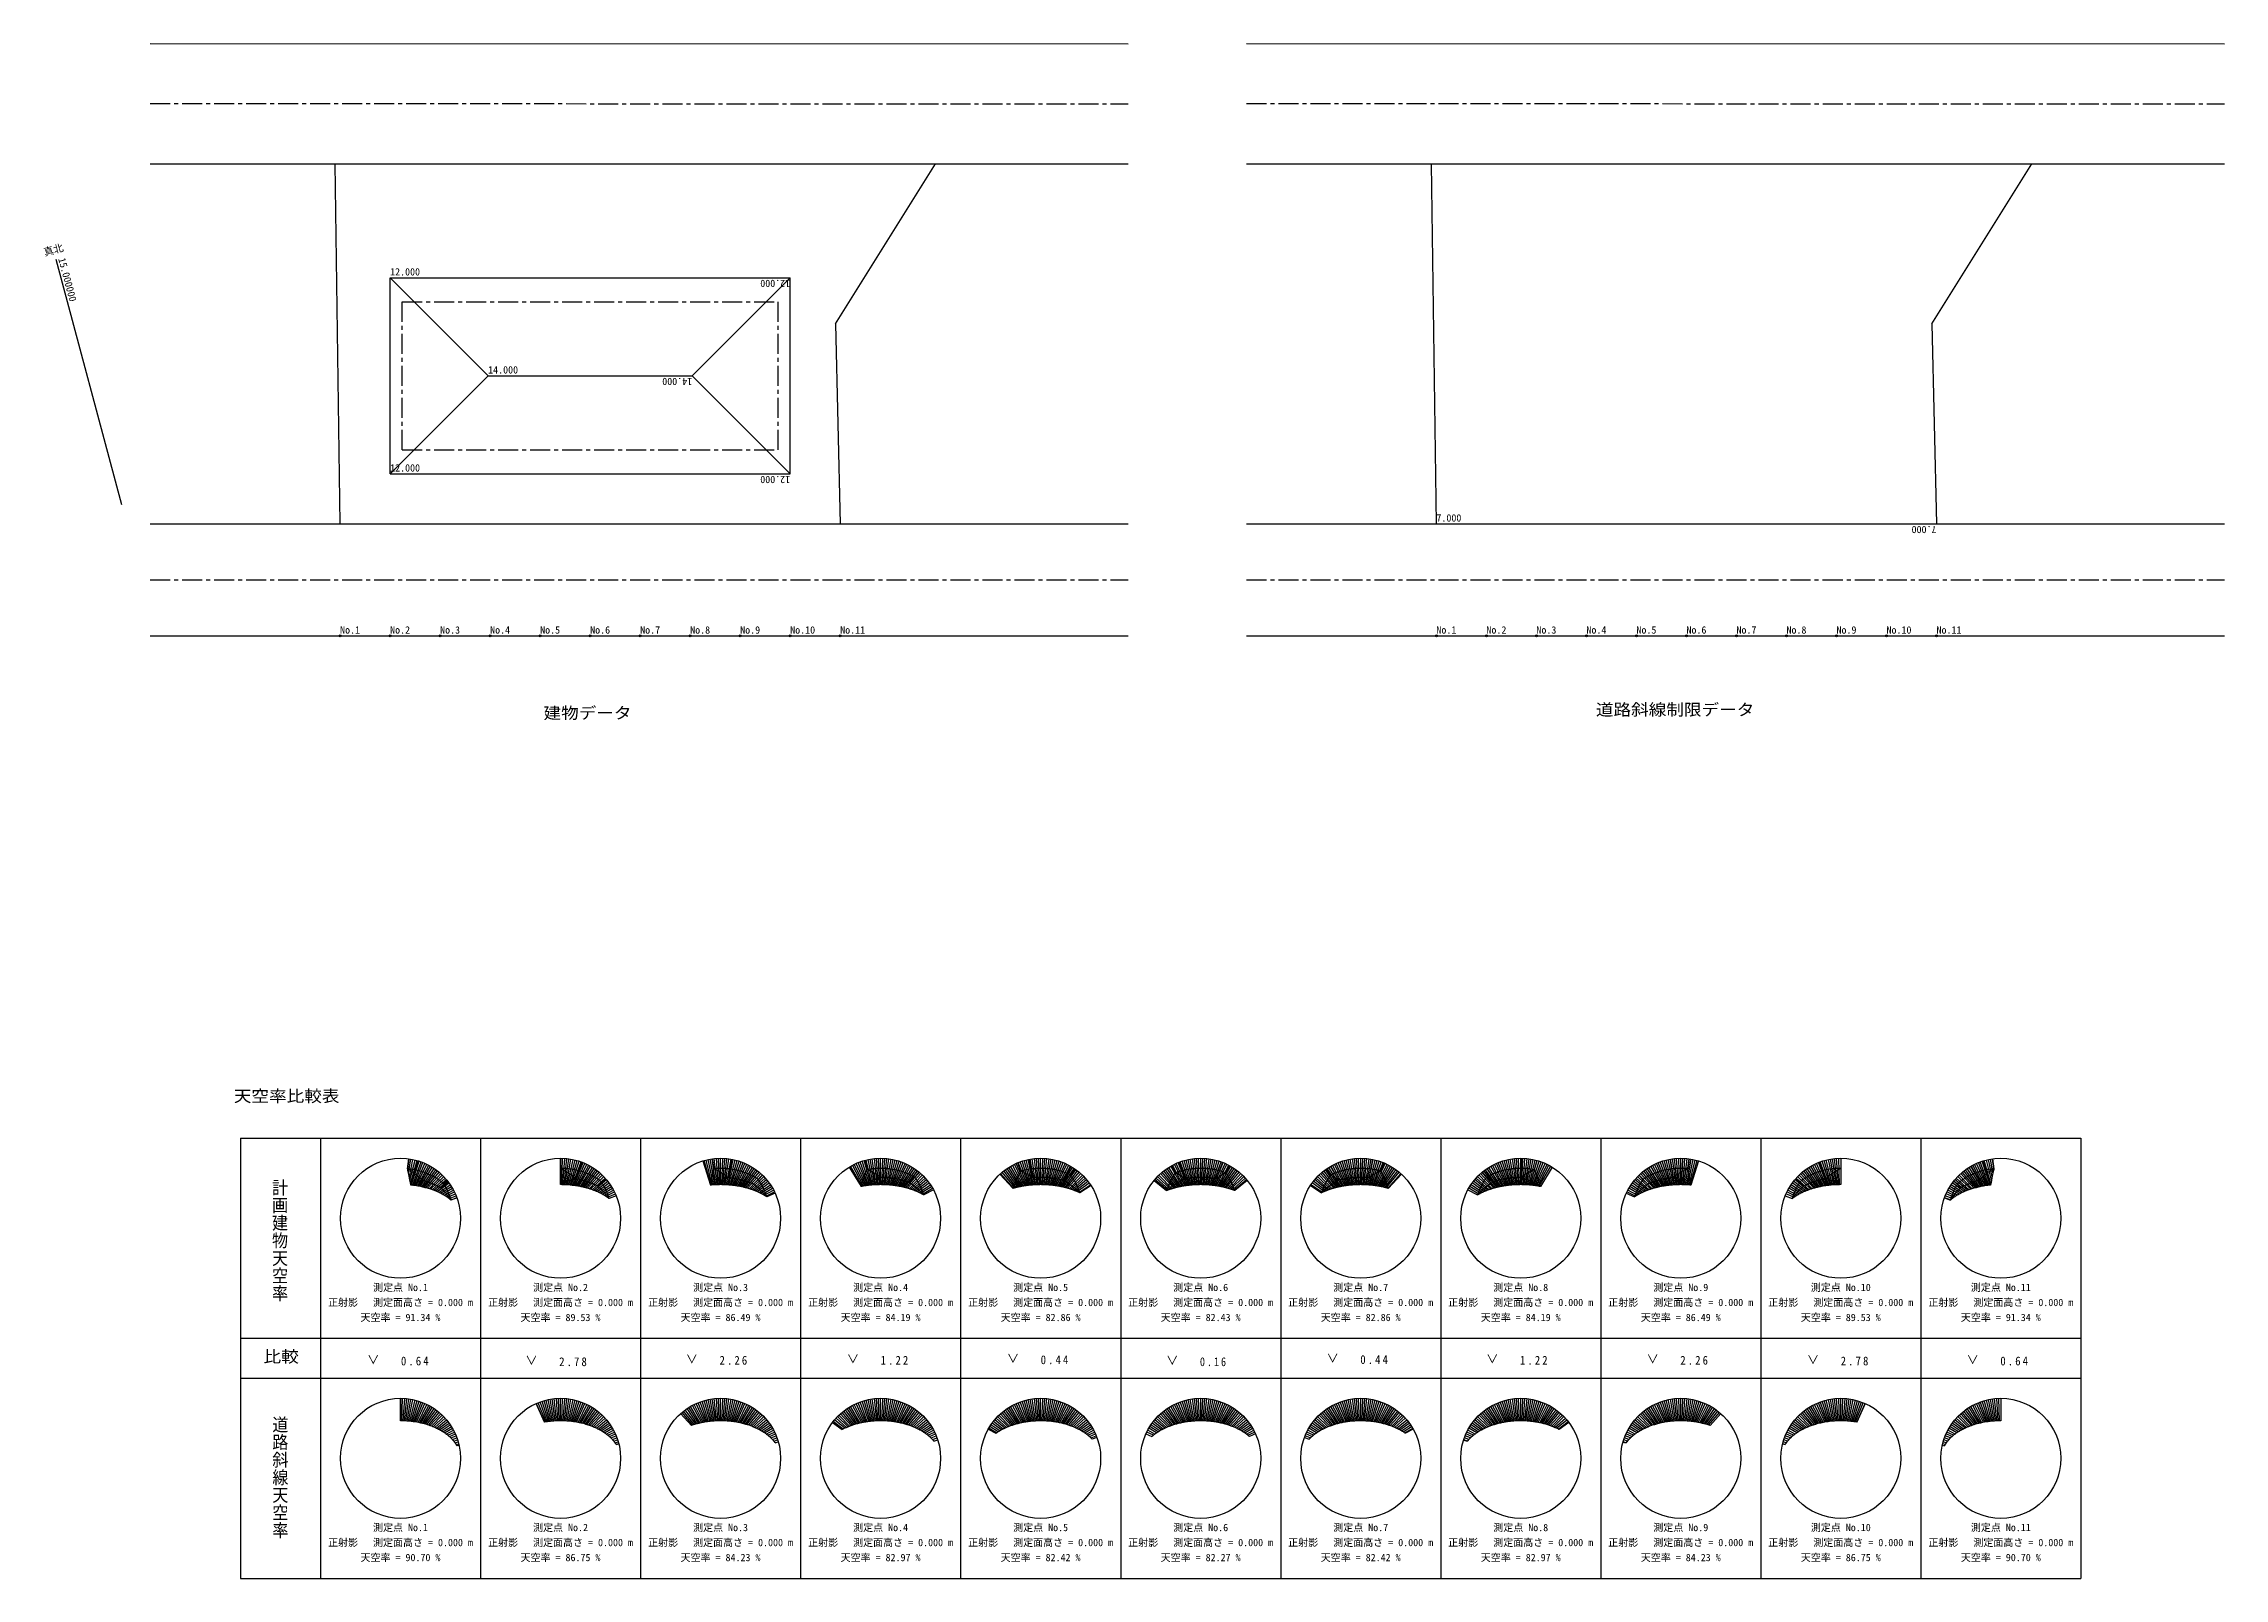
# Model space of a CAD drawing. Units: millimetres at full size, sheet at 1:200. Extents: x -99586 to 117532, y -64939 to 67268.
# Drawn here: x -51995 to 57020, y -64100 to 12609 of the extents above; entities that cross this region are included whole.
import ezdxf
from ezdxf.enums import TextEntityAlignment as Align

# ---------------------------------------------------------------- set-up
doc = ezdxf.new("R2010")
doc.units = ezdxf.units.MM
doc.header["$LTSCALE"] = 200
doc.header["$PDMODE"] = 32
doc.header["$PDSIZE"] = 100
doc.linetypes.add('CHAIN1', pattern=[8, 5, -1, 1, -1])
for name, color, linetype in [('0-0_敷地', 7, 'Continuous'), ('0-1_建物データ', 7, 'Continuous'), ('0-3_計画建物－天空率', 4, 'Continuous'), ('0-4_天空図建物位置確認', 4, 'Continuous'), ('0-5_計画建物用－三斜面積', 4, 'Continuous'), ('0-8_測定位置・表示枠・比較', 7, 'Continuous'), ('0-9_道路斜線制限データ', 2, 'Continuous'), ('0-B_道路斜線用－天空率', 4, 'Continuous'), ('0-D_道路斜線用－三斜面積', 4, 'Continuous')]:
    doc.layers.add(name, color=color, linetype=linetype)
doc.styles.add('@ＭＳ ゴシック', font='')
doc.styles.add('ＭＳ ゴシック', font='')
doc.styles.get('@ＭＳ ゴシック').set_extended_font_data('@MS Gothic')
doc.styles.get('ＭＳ ゴシック').set_extended_font_data('MS Gothic')

msp = doc.modelspace()

# ---------------------------------------------------------------- texts
at = {"layer": '0-1_建物データ', "color": 6, "style": 'ＭＳ ゴシック'}
for s, rotation, p in [('真北', 15, (-51910.1, 1885.1)), ('15.000000', 285, (-51375.4, 1821.3))]:
    msp.add_text(s, height=366.6, rotation=rotation, dxfattribs=at).set_placement(p, align=Align.BOTTOM_LEFT)
at = {"layer": '0-1_建物データ', "color": 2, "style": 'ＭＳ ゴシック'}
for s, p in [('12.000', (-34674.5, 910.2)), ('14.000', (-29774.5, -3989.8)), ('12.000', (-34674.5, -8889.8))]:
    msp.add_text(s, height=366.6, dxfattribs=at).set_placement(p, align=Align.BOTTOM_LEFT)
for s, p in [('12.000', (-14674.5, 910.2)), ('14.000', (-19574.5, -3989.8)), ('12.000', (-14674.5, -8889.8))]:
    msp.add_text(s, height=366.6, rotation=180, dxfattribs=at).set_placement(p, align=Align.BOTTOM_LEFT)
at = {"layer": '0-1_建物データ', "style": 'ＭＳ ゴシック', "width": 1.1}
msp.add_text('建物データ', height=586.5, dxfattribs=at).set_placement((-27004.8, -21316), align=Align.BOTTOM_LEFT)
at = {"layer": '0-3_計画建物－天空率', "style": 'ＭＳ ゴシック'}
for s, p in [('No.1', (-37174.5, -16989.8)), ('No.2', (-34674.5, -16989.8)), ('No.3', (-32174.5, -16989.8)), ('No.4', (-29674.5, -16989.8)), ('No.5', (-27174.5, -16989.8)), ('No.6', (-24674.5, -16989.8)), ('No.7', (-22174.5, -16989.8)), ('No.8', (-19674.5, -16989.8)), ('No.9', (-17174.5, -16989.8)), ('No.10', (-14674.5, -16989.8)), ('No.11', (-12174.5, -16989.8)), ('正射影 \u3000測定面高さ = 0.000 m', (-37779, -50600.1)), ('測定点 No.1', (-35529, -49850.1)), ('正射影 \u3000測定面高さ = 0.000 m', (-29779, -50600.1)), ('測定点 No.2', (-27529, -49850.1)), ('正射影 \u3000測定面高さ = 0.000 m', (-21779, -50600.1)), ('測定点 No.3', (-19529, -49850.1)), ('正射影 \u3000測定面高さ = 0.000 m', (-13779, -50600.1)), ('測定点 No.4', (-11529, -49850.1)), ('正射影 \u3000測定面高さ = 0.000 m', (-5779, -50600.1)), ('測定点 No.5', (-3529, -49850.1)), ('正射影 \u3000測定面高さ = 0.000 m', (2221, -50600.1)), ('測定点 No.6', (4471, -49850.1)), ('正射影 \u3000測定面高さ = 0.000 m', (10221, -50600.1)), ('測定点 No.7', (12471, -49850.1)), ('正射影 \u3000測定面高さ = 0.000 m', (18221, -50600.1)), ('測定点 No.8', (20471, -49850.1)), ('正射影 \u3000測定面高さ = 0.000 m', (26221, -50600.1)), ('測定点 No.9', (28471, -49850.1)), ('正射影 \u3000測定面高さ = 0.000 m', (34221, -50600.1)), ('測定点 No.10', (36346, -49850.1)), ('正射影 \u3000測定面高さ = 0.000 m', (42221, -50600.1)), ('測定点 No.11', (44346, -49850.1)), ('天空率 = 91.34 %', (-36154, -51350.1)), ('天空率 = 89.53 %', (-28154, -51350.1)), ('天空率 = 86.49 %', (-20154, -51350.1)), ('天空率 = 84.19 %', (-12154, -51350.1)), ('天空率 = 82.86 %', (-4154, -51350.1)), ('天空率 = 82.43 %', (3846, -51350.1)), ('天空率 = 82.86 %', (11846, -51350.1)), ('天空率 = 84.19 %', (19846, -51350.1)), ('天空率 = 86.49 %', (27846, -51350.1)), ('天空率 = 89.53 %', (35846, -51350.1)), ('天空率 = 91.34 %', (43846, -51350.1))]:
    msp.add_text(s, height=366.6, dxfattribs=at).set_placement(p, align=Align.BOTTOM_LEFT)
at = {"layer": '0-3_計画建物－天空率', "color": 7, "style": '@ＭＳ ゴシック', "width": 1.1}
msp.add_text('計画建物天空率', height=586.5, rotation=270, dxfattribs=at).set_placement((-40655.8, -44123.1), align=Align.BOTTOM_LEFT)
at = {"layer": '0-4_天空図建物位置確認', "style": 'ＭＳ ゴシック'}
msp.add_text('No.1', height=366.6, dxfattribs=at).set_placement((-37174.5, -16989.8), align=Align.BOTTOM_LEFT)
at = {"layer": '0-5_計画建物用－三斜面積', "style": 'ＭＳ ゴシック'}
msp.add_text('No.1', height=366.6, dxfattribs=at).set_placement((-37174.5, -16989.8), align=Align.BOTTOM_LEFT)
at = {"layer": '0-9_道路斜線制限データ', "style": 'ＭＳ ゴシック'}
msp.add_text('7.000', height=366.6, dxfattribs=at).set_placement((17630, -11389.8), align=Align.BOTTOM_LEFT)
msp.add_text('7.000', height=366.6, rotation=180, dxfattribs=at).set_placement((42630, -11389.8), align=Align.BOTTOM_LEFT)
at = {"layer": '0-9_道路斜線制限データ', "color": 7, "style": 'ＭＳ ゴシック', "width": 1.1}
msp.add_text('道路斜線制限データ', height=586.5, dxfattribs=at).set_placement((25601.4, -21149.5), align=Align.BOTTOM_LEFT)
at = {"layer": '0-B_道路斜線用－天空率', "style": 'ＭＳ ゴシック'}
for s, p in [('No.1', (17630, -16989.8)), ('No.2', (20130, -16989.8)), ('No.3', (22630, -16989.8)), ('No.4', (25130, -16989.8)), ('No.5', (27630, -16989.8)), ('No.6', (30130, -16989.8)), ('No.7', (32630, -16989.8)), ('No.8', (35130, -16989.8)), ('No.9', (37630, -16989.8)), ('No.10', (40130, -16989.8)), ('No.11', (42630, -16989.8)), ('正射影 \u3000測定面高さ = 0.000 m', (-37779, -62600.1)), ('測定点 No.1', (-35529, -61850.1)), ('正射影 \u3000測定面高さ = 0.000 m', (-29779, -62600.1)), ('測定点 No.2', (-27529, -61850.1)), ('正射影 \u3000測定面高さ = 0.000 m', (-21779, -62600.1)), ('測定点 No.3', (-19529, -61850.1)), ('正射影 \u3000測定面高さ = 0.000 m', (-13779, -62600.1)), ('測定点 No.4', (-11529, -61850.1)), ('正射影 \u3000測定面高さ = 0.000 m', (-5779, -62600.1)), ('測定点 No.5', (-3529, -61850.1)), ('正射影 \u3000測定面高さ = 0.000 m', (2221, -62600.1)), ('測定点 No.6', (4471, -61850.1)), ('正射影 \u3000測定面高さ = 0.000 m', (10221, -62600.1)), ('測定点 No.7', (12471, -61850.1)), ('正射影 \u3000測定面高さ = 0.000 m', (18221, -62600.1)), ('測定点 No.8', (20471, -61850.1)), ('正射影 \u3000測定面高さ = 0.000 m', (26221, -62600.1)), ('測定点 No.9', (28471, -61850.1)), ('正射影 \u3000測定面高さ = 0.000 m', (34221, -62600.1)), ('測定点 No.10', (36346, -61850.1)), ('正射影 \u3000測定面高さ = 0.000 m', (42221, -62600.1)), ('測定点 No.11', (44346, -61850.1)), ('天空率 = 90.70 %', (-36154, -63350.1)), ('天空率 = 86.75 %', (-28154, -63350.1)), ('天空率 = 84.23 %', (-20154, -63350.1)), ('天空率 = 82.97 %', (-12154, -63350.1)), ('天空率 = 82.42 %', (-4154, -63350.1)), ('天空率 = 82.27 %', (3846, -63350.1)), ('天空率 = 82.42 %', (11846, -63350.1)), ('天空率 = 82.97 %', (19846, -63350.1)), ('天空率 = 84.23 %', (27846, -63350.1)), ('天空率 = 86.75 %', (35846, -63350.1)), ('天空率 = 90.70 %', (43846, -63350.1))]:
    msp.add_text(s, height=366.6, dxfattribs=at).set_placement(p, align=Align.BOTTOM_LEFT)
at = {"layer": '0-B_道路斜線用－天空率', "color": 7, "style": 'ＭＳ ゴシック', "width": 1.1}
for s, p in [('天空率比較表', (-42487, -40460.6)), ('比較', (-41000.6, -53484.9))]:
    msp.add_text(s, height=586.5, dxfattribs=at).set_placement(p, align=Align.BOTTOM_LEFT)
at = {"layer": '0-B_道路斜線用－天空率', "color": 7, "style": 'ＭＳ ゴシック'}
for p in [(-35154, -53461.4), (-27244.9, -53497.3), (-19227.9, -53425.4), (-11175, -53425.4), (-3174, -53400.1), (4787, -53497.3), (12803.9, -53389.5), (20784.9, -53425.4), (28801.9, -53425.4), (36818.8, -53461.4), (44799.8, -53461.4)]:
    msp.add_text('＜', height=439.9, rotation=90, dxfattribs=at).set_placement(p, align=Align.BOTTOM_LEFT)
at = {"layer": '0-B_道路斜線用－天空率', "color": 7, "style": '@ＭＳ ゴシック', "width": 1.1}
msp.add_text('道路斜線天空率', height=586.5, rotation=270, dxfattribs=at).set_placement((-40641, -55965.5), align=Align.BOTTOM_LEFT)
at = {"layer": '0-B_道路斜線用－天空率', "color": 7, "char_height": 439.9, "attachment_point": 7, "style": 'ＭＳ ゴシック'}
for s, insert in [('\\T1.38;\\W0.9;0.64', (-34134, -53461.4)), ('\\T1.38;\\W0.9;2.78', (-26224.9, -53497.3)), ('\\T1.38;\\W0.9;2.26', (-18207.9, -53425.4)), ('\\T1.38;\\W0.9;1.22', (-10155, -53425.4)), ('\\T1.38;\\W0.9;0.44', (-2154, -53400.1)), ('\\T1.38;\\W0.85;0.16', (5807, -53497.3)), ('\\T1.38;\\W0.9;0.44', (13823.9, -53389.5)), ('\\T1.38;\\W0.9;1.22', (21804.9, -53425.4)), ('\\T1.38;\\W0.9;2.26', (29821.9, -53425.4)), ('\\T1.38;\\W0.9;2.78', (37838.8, -53461.4)), ('\\T1.38;\\W0.9;0.64', (45819.8, -53461.4))]:
    msp.add_mtext(s, dxfattribs=dict(at, insert=insert))
at = {"layer": '0-D_道路斜線用－三斜面積', "style": 'ＭＳ ゴシック'}
msp.add_text('No.1', height=366.6, dxfattribs=at).set_placement((17630, -16989.8), align=Align.BOTTOM_LEFT)

# ---------------------------------------------------------------- linework, layer by layer
at = {"layer": '0-0_敷地'}
for p, q in [((-46665.8, 12609), (2215.6, 12606.5)), ((8138.8, 12609), (57020.2, 12606.5)), ((-46666.1, 6609), (2215.3, 6606.5)), ((-37174.5, -11389.8), (-37414.5, 6608.6)), ((-12415, -1392.7), (-7414.5, 6607)), ((8138.5, 6609), (57019.8, 6606.5)), ((17630, -11389.8), (17390, 6608.6)), ((42389.6, -1392.7), (47390, 6607)), ((-12415, -1392.7), (-12174.5, -11389.8)), ((42389.6, -1392.7), (42630, -11389.8)), ((-46666.1, -11389.8), (2215.3, -11389.8)), ((8138.5, -11389.8), (57019.8, -11389.8)), ((-46666.1, -16989.8), (2215.3, -16989.8)), ((8138.5, -16989.8), (57019.8, -16989.8))]:
    msp.add_line(p, q, dxfattribs=at)
at = {"layer": '0-0_敷地', "linetype": 'CHAIN1'}
for p, q in [((-46665.9, 9609), (2215.4, 9606.5)), ((8138.6, 9609), (57020, 9606.5)), ((-46666.1, -14189.8), (2215.3, -14189.8)), ((8138.5, -14189.8), (57019.8, -14189.8))]:
    msp.add_line(p, q, dxfattribs=at)
at = {"layer": '0-1_建物データ'}
for p, q in [((-48089.8, -10440.7), (-51375.4, 1821.3)), ((-34674.5, -8889.8), (-34674.5, 910.2)), ((-34674.5, 910.2), (-14674.5, 910.2)), ((-34674.5, 910.2), (-29774.5, -3989.8)), ((-14674.5, 910.2), (-19574.5, -3989.8)), ((-34674.5, -8889.8), (-29774.5, -3989.8)), ((-29774.5, -3989.8), (-19574.5, -3989.8)), ((-14674.5, -8889.8), (-19574.5, -3989.8))]:
    msp.add_line(p, q, dxfattribs=at)
at = {"layer": '0-1_建物データ', "linetype": 'CHAIN1'}
for p, q in [((-34074.5, -7689.8), (-34074.5, -289.8)), ((-34074.5, -289.8), (-15274.5, -289.8))]:
    msp.add_line(p, q, dxfattribs=at)
at = {"layer": '0-1_建物データ'}
msp.add_lwpolyline([(-34674.5, -8889.8), (-14674.5, -8889.8), (-14674.5, 910.2)], dxfattribs=at)
at = {"layer": '0-1_建物データ', "linetype": 'CHAIN1'}
msp.add_lwpolyline([(-34074.5, -7689.8), (-15274.5, -7689.8), (-15274.5, -289.8)], dxfattribs=at)
at = {"layer": '0-3_計画建物－天空率', "color": 7}
for p, q in [((-33739.1, -43129), (-33808.3, -43624.9)), ((-33269.3, -43233.5), (-33643.6, -44446.2)), ((-26154, -43100.1), (-26154, -44421.7)), ((-26154, -43100.1), (-26154, -43608.3)), ((-19038.8, -43233.5), (-18664.5, -44446.2)), ((-18569, -43129), (-18499.7, -43624.9)), ((-11729.8, -43547.3), (-11133.3, -44513.6)), ((-10961.1, -43210.7), (-10832.1, -43672.7)), ((-3313.4, -43333.2), (-3140.1, -43746.7)), ((-639.9, -43510.2), (-1045.1, -44203.3)), ((4382.8, -43481.1), (4583.2, -43839.8)), ((6941.6, -43307.3), (6619.7, -44127.8)), ((14434.3, -43158.4), (14250.5, -44077.4)), ((21869, -43100.2), (21861.7, -44058.8)), ((29301.3, -43150), (29472, -44074.7)), ((36787.9, -43292.9), (37100.7, -44122.8)), ((37846, -43100.1), (37846, -44421.7)), ((44361.9, -43492.9), (44762.4, -44196.6)), ((44961.2, -43233.5), (45335.5, -44446.2)), ((-26154, -43608.3), (-26154, -44421.7)), ((-16066.1, -43945.9), (-16502.4, -44396)), ((-8313.5, -43731.1), (-8751.9, -44295.4)), ((-4192.3, -43898.8), (-3534, -44609.8)), ((3514.8, -44211.9), (4141, -44719.1)), ((11328.3, -44468.7), (11885.4, -44829.7)), ((12128.4, -43640.5), (12340.7, -43944.6)), ((19206.3, -44674.7), (19687.4, -44934.5)), ((19919.1, -43800.7), (20132.1, -44054.9)), ((27748.8, -43955), (27954.8, -44165.7)), ((28194.3, -44396), (27954.8, -44165.7)), ((35610.5, -44099.4), (35805.2, -44273.6)), ((37846, -43608.3), (37846, -44421.7)), ((43498.3, -44232.4), (43679.4, -44376.5)), ((27123.5, -44840), (27534.5, -45030.2)), ((35065.4, -44974), (35415.9, -45115.9)), ((43023.3, -45084), (43323.1, -45191.9))]:
    msp.add_line(p, q, dxfattribs=at)
at = {"layer": '0-3_計画建物－天空率'}
for p, q in [((-33806.9, -43629.9), (-33736.5, -43129.3)), ((-33753.9, -43830.9), (-33633.1, -43145.7)), ((-33712.6, -44023.4), (-33530.3, -43165.7)), ((-33680.5, -44200.7), (-33428.3, -43189.2)), ((-33655.6, -44361.9), (-33327.1, -43216.3)), ((-33617.5, -44448.9), (-33227, -43246.9)), ((-33555.5, -44455.5), (-33128, -43281)), ((-33492.6, -44463), (-33030.2, -43318.6)), ((-33428.9, -44471.5), (-32933.8, -43359.5)), ((-33364.3, -44480.9), (-32838.9, -43403.7)), ((-33298.7, -44491.4), (-32745.6, -43451.3)), ((-33231.9, -44503), (-32654, -43502)), ((-33164, -44515.8), (-32564.3, -43556)), ((-26154, -44421.7), (-26154, -43100.1)), ((-26095.4, -44422), (-26049.3, -43101.9)), ((-26036.8, -44423), (-25944.8, -43107.4)), ((-25977.9, -44424.6), (-25840.4, -43116.6)), ((-25918.9, -44426.9), (-25736.5, -43129.3)), ((-25859.5, -44429.8), (-25633.1, -43145.7)), ((-25799.8, -44433.5), (-25530.3, -43165.7)), ((-25739.6, -44437.8), (-25428.3, -43189.2)), ((-25678.8, -44442.9), (-25327.1, -43216.3)), ((-25617.5, -44448.8), (-25227, -43246.9)), ((-25555.4, -44455.5), (-25128, -43281)), ((-25492.6, -44463), (-25030.2, -43318.6)), ((-25428.9, -44471.5), (-24933.8, -43359.5)), ((-25364.3, -44481), (-24838.9, -43403.7)), ((-25298.7, -44491.4), (-24745.6, -43451.3)), ((-25231.9, -44503), (-24654, -43502)), ((-25164, -44515.8), (-24564.3, -43556)), ((-18629.2, -44442.9), (-18980.9, -43216.3)), ((-18568.5, -44437.8), (-18879.8, -43189.2)), ((-18508.3, -44433.5), (-18777.8, -43165.7)), ((-18448.5, -44429.9), (-18675, -43145.7)), ((-18389.2, -44426.9), (-18571.5, -43129.3)), ((-18330.1, -44424.6), (-18467.6, -43116.6)), ((-18271.3, -44423), (-18363.3, -43107.4)), ((-18212.6, -44422.1), (-18258.7, -43101.9)), ((-18154, -44421.8), (-18154, -43100.1)), ((-18095.4, -44422.1), (-18049.3, -43101.9)), ((-18036.8, -44423), (-17944.8, -43107.4)), ((-17977.9, -44424.6), (-17840.4, -43116.6)), ((-17918.9, -44426.9), (-17736.5, -43129.3)), ((-17859.5, -44429.9), (-17633.1, -43145.7)), ((-17799.8, -44433.5), (-17530.3, -43165.7)), ((-17739.6, -44437.8), (-17428.3, -43189.2)), ((-17678.8, -44442.9), (-17327.1, -43216.3)), ((-17617.5, -44448.8), (-17227, -43246.9)), ((-17555.4, -44455.5), (-17128, -43281)), ((-17492.6, -44463), (-17030.2, -43318.6)), ((-17428.9, -44471.5), (-16933.8, -43359.5)), ((-17364.3, -44480.9), (-16838.9, -43403.7)), ((-17298.7, -44491.4), (-16745.6, -43451.3)), ((-17231.9, -44503), (-16654, -43502)), ((-17164, -44515.8), (-16564.3, -43556)), ((-11076.1, -44503), (-11654, -43502)), ((-11009.4, -44491.4), (-11562.4, -43451.3)), ((-10943.8, -44480.9), (-11469.1, -43403.7)), ((-10879.1, -44471.5), (-11374.2, -43359.5)), ((-10815.5, -44463), (-11277.9, -43318.6)), ((-10752.6, -44455.5), (-11180.1, -43281)), ((-10690.6, -44448.8), (-11081.1, -43246.9)), ((-10629.2, -44442.9), (-10980.9, -43216.3)), ((-10568.5, -44437.8), (-10879.8, -43189.2)), ((-10508.3, -44433.5), (-10777.8, -43165.7)), ((-10448.5, -44429.8), (-10675, -43145.7)), ((-10389.2, -44426.9), (-10571.5, -43129.3)), ((-10330.1, -44424.6), (-10467.6, -43116.6)), ((-10271.3, -44423), (-10363.3, -43107.4)), ((-10212.6, -44422), (-10258.7, -43101.9)), ((-10154, -44421.7), (-10154, -43100.1)), ((-10095.4, -44422), (-10049.3, -43101.9)), ((-10036.8, -44423), (-9944.8, -43107.4)), ((-9977.9, -44424.6), (-9840.4, -43116.6)), ((-9918.9, -44426.9), (-9736.5, -43129.3)), ((-9859.5, -44429.8), (-9633.1, -43145.7)), ((-9799.8, -44433.5), (-9530.3, -43165.7)), ((-9739.6, -44437.8), (-9428.3, -43189.2)), ((-9678.8, -44442.9), (-9327.1, -43216.3)), ((-9617.5, -44448.8), (-9227, -43246.9)), ((-9555.4, -44455.5), (-9128, -43281)), ((-9492.6, -44463), (-9030.2, -43318.6)), ((-9428.9, -44471.5), (-8933.8, -43359.5)), ((-9364.3, -44480.9), (-8838.9, -43403.7)), ((-9298.7, -44491.4), (-8745.6, -43451.3)), ((-9231.9, -44503), (-8654, -43502)), ((-9164, -44515.8), (-8564.3, -43556)), ((-3144.1, -44515.7), (-3743.8, -43556)), ((-3076.1, -44503), (-3654, -43502)), ((-3009.4, -44491.4), (-3562.4, -43451.3)), ((-2943.8, -44480.9), (-3469.1, -43403.7)), ((-2879.1, -44471.5), (-3374.2, -43359.5)), ((-2815.5, -44463), (-3277.9, -43318.6)), ((-2752.6, -44455.5), (-3180.1, -43281)), ((-2690.6, -44448.8), (-3081.1, -43246.9)), ((-2629.2, -44442.9), (-2980.9, -43216.3)), ((-2568.5, -44437.8), (-2879.8, -43189.2)), ((-2508.3, -44433.5), (-2777.8, -43165.7)), ((-2448.5, -44429.8), (-2675, -43145.7)), ((-2389.2, -44426.9), (-2571.5, -43129.3)), ((-2330.1, -44424.6), (-2467.6, -43116.6)), ((-2271.3, -44423), (-2363.3, -43107.4)), ((-2212.6, -44422), (-2258.7, -43101.9)), ((-2154, -44421.7), (-2154, -43100.1)), ((-2095.4, -44422), (-2049.3, -43101.9)), ((-2036.8, -44423), (-1944.8, -43107.4)), ((-1977.9, -44424.6), (-1840.4, -43116.6)), ((-1918.9, -44426.9), (-1736.5, -43129.3)), ((-1859.5, -44429.8), (-1633.1, -43145.7)), ((-1799.8, -44433.5), (-1530.3, -43165.7)), ((-1739.6, -44437.8), (-1428.3, -43189.2)), ((-1678.8, -44442.9), (-1327.1, -43216.3)), ((-1617.5, -44448.8), (-1227, -43246.9)), ((-1555.4, -44455.5), (-1128, -43281)), ((-1492.6, -44463), (-1030.2, -43318.6)), ((-1428.9, -44471.5), (-933.8, -43359.5)), ((-1364.3, -44480.9), (-838.9, -43403.7)), ((-1298.6, -44491.4), (-745.6, -43451.3)), ((-1231.9, -44503), (-654, -43502)), ((-1164, -44515.7), (-564.3, -43556)), ((4855.9, -44515.7), (4256.2, -43556)), ((4923.9, -44503), (4346, -43502)), ((4990.6, -44491.4), (4437.6, -43451.3)), ((5056.2, -44480.9), (4530.9, -43403.7)), ((5120.9, -44471.5), (4625.8, -43359.5)), ((5184.5, -44463), (4722.1, -43318.6)), ((5247.4, -44455.5), (4819.9, -43281)), ((5309.4, -44448.8), (4918.9, -43246.9)), ((5370.8, -44442.9), (5019.1, -43216.3)), ((5431.5, -44437.8), (5120.2, -43189.2)), ((5491.7, -44433.5), (5222.2, -43165.7)), ((5551.5, -44429.8), (5325, -43145.7)), ((5610.8, -44426.9), (5428.5, -43129.3)), ((5669.9, -44424.6), (5532.4, -43116.6)), ((5728.7, -44423), (5636.7, -43107.4)), ((5787.4, -44422.1), (5741.3, -43101.9)), ((5846, -44421.7), (5846, -43100.1)), ((5904.6, -44422.1), (5950.7, -43101.9)), ((5963.2, -44423), (6055.2, -43107.4)), ((6022.1, -44424.6), (6159.6, -43116.6)), ((6081.1, -44426.9), (6263.5, -43129.3)), ((6140.5, -44429.8), (6366.9, -43145.7)), ((6200.2, -44433.5), (6469.7, -43165.7)), ((6260.4, -44437.8), (6571.7, -43189.2)), ((6321.2, -44442.9), (6672.9, -43216.3)), ((6382.5, -44448.8), (6773, -43246.9)), ((6444.6, -44455.5), (6872, -43281)), ((6507.4, -44463), (6969.8, -43318.6)), ((6571.1, -44471.5), (7066.2, -43359.5)), ((6635.7, -44480.9), (7161.1, -43403.7)), ((6701.4, -44491.4), (7254.4, -43451.3)), ((6768.1, -44503), (7346, -43502)), ((6836, -44515.7), (7435.7, -43556)), ((12855.9, -44515.7), (12256.2, -43556)), ((12923.9, -44503), (12346, -43502)), ((12990.6, -44491.4), (12437.6, -43451.3)), ((13056.2, -44480.9), (12530.9, -43403.7)), ((13120.9, -44471.5), (12625.8, -43359.5)), ((13184.5, -44463), (12722.1, -43318.6)), ((13247.4, -44455.5), (12819.9, -43281)), ((13309.4, -44448.8), (12918.9, -43246.9)), ((13370.8, -44442.9), (13019.1, -43216.3)), ((13431.5, -44437.8), (13120.2, -43189.2)), ((13491.7, -44433.5), (13222.2, -43165.7)), ((13551.5, -44429.8), (13325, -43145.7)), ((13610.8, -44426.9), (13428.5, -43129.3)), ((13669.9, -44424.6), (13532.4, -43116.6)), ((13728.7, -44423), (13636.7, -43107.4)), ((13787.4, -44422), (13741.3, -43101.9)), ((13846, -44421.7), (13846, -43100.1)), ((13904.6, -44422), (13950.7, -43101.9)), ((13963.2, -44423), (14055.2, -43107.4)), ((14022.1, -44424.6), (14159.6, -43116.6)), ((14081.1, -44426.9), (14263.5, -43129.3)), ((14140.5, -44429.8), (14366.9, -43145.7)), ((14200.2, -44433.5), (14469.7, -43165.7)), ((14260.4, -44437.8), (14571.7, -43189.2)), ((14321.2, -44442.9), (14672.9, -43216.3)), ((14382.5, -44448.8), (14773, -43246.9)), ((14444.6, -44455.5), (14872, -43281)), ((14507.4, -44463), (14969.8, -43318.6)), ((14571.1, -44471.5), (15066.2, -43359.5)), ((14635.7, -44480.9), (15161.1, -43403.7)), ((14701.4, -44491.4), (15254.4, -43451.3)), ((14768.1, -44503), (15346, -43502)), ((14836, -44515.7), (15435.7, -43556)), ((20856, -44515.8), (20256.2, -43556)), ((20923.9, -44503), (20346, -43502)), ((20990.6, -44491.4), (20437.6, -43451.3)), ((21056.2, -44480.9), (20530.9, -43403.7)), ((21120.9, -44471.5), (20625.8, -43359.5)), ((21184.5, -44463), (20722.1, -43318.6)), ((21247.4, -44455.5), (20819.9, -43281)), ((21309.4, -44448.8), (20918.9, -43246.9)), ((21370.8, -44442.9), (21019.1, -43216.3)), ((21431.5, -44437.8), (21120.2, -43189.2)), ((21491.7, -44433.5), (21222.2, -43165.7)), ((21551.5, -44429.8), (21325, -43145.7)), ((21610.8, -44426.9), (21428.5, -43129.3)), ((21669.9, -44424.6), (21532.4, -43116.6)), ((21728.7, -44423), (21636.7, -43107.4)), ((21787.4, -44422), (21741.3, -43101.9)), ((21846, -44421.7), (21846, -43100.1)), ((21904.6, -44422), (21950.7, -43101.9)), ((21963.2, -44423), (22055.2, -43107.4)), ((22022.1, -44424.6), (22159.6, -43116.6)), ((22081.1, -44426.9), (22263.5, -43129.3)), ((22140.5, -44429.8), (22366.9, -43145.7)), ((22200.2, -44433.5), (22469.7, -43165.7)), ((22260.4, -44437.8), (22571.7, -43189.2)), ((22321.2, -44442.9), (22672.9, -43216.3)), ((22382.5, -44448.8), (22773, -43246.9)), ((22444.6, -44455.5), (22872, -43281)), ((22507.4, -44463), (22969.8, -43318.6)), ((22571.1, -44471.5), (23066.2, -43359.5)), ((22635.7, -44480.9), (23161.1, -43403.7)), ((22701.3, -44491.4), (23254.4, -43451.3)), ((22768.1, -44503), (23346, -43502)), ((28856, -44515.8), (28256.2, -43556)), ((28923.9, -44503), (28346, -43502)), ((28990.6, -44491.4), (28437.6, -43451.3)), ((29056.2, -44480.9), (28530.9, -43403.7)), ((29120.9, -44471.5), (28625.8, -43359.5)), ((29184.5, -44463), (28722.1, -43318.6)), ((29247.4, -44455.5), (28819.9, -43281)), ((29309.4, -44448.8), (28918.9, -43246.9)), ((29370.8, -44442.9), (29019.1, -43216.3)), ((29431.5, -44437.8), (29120.2, -43189.2)), ((29491.7, -44433.5), (29222.2, -43165.7)), ((29551.5, -44429.9), (29325, -43145.7)), ((29610.8, -44426.9), (29428.5, -43129.3)), ((29669.9, -44424.6), (29532.4, -43116.6)), ((29728.7, -44423), (29636.7, -43107.4)), ((29787.4, -44422.1), (29741.3, -43101.9)), ((29846, -44421.8), (29846, -43100.1)), ((29904.6, -44422.1), (29950.7, -43101.9)), ((29963.2, -44423), (30055.2, -43107.4)), ((30022.1, -44424.6), (30159.6, -43116.6)), ((30081.1, -44426.9), (30263.5, -43129.3)), ((30140.5, -44429.9), (30366.9, -43145.7)), ((30200.2, -44433.5), (30469.7, -43165.7)), ((30260.4, -44437.8), (30571.7, -43189.2)), ((30321.2, -44442.9), (30672.9, -43216.3)), ((36856, -44515.8), (36256.2, -43556)), ((36923.9, -44503), (36346, -43502)), ((36990.6, -44491.4), (36437.6, -43451.3)), ((37056.3, -44481), (36530.9, -43403.7)), ((37120.9, -44471.5), (36625.8, -43359.5)), ((37184.5, -44463), (36722.1, -43318.6)), ((37247.4, -44455.5), (36819.9, -43281)), ((37309.4, -44448.8), (36918.9, -43246.9)), ((37370.8, -44442.9), (37019.1, -43216.3)), ((37431.5, -44437.8), (37120.2, -43189.2)), ((37491.7, -44433.5), (37222.2, -43165.7)), ((37551.5, -44429.8), (37325, -43145.7)), ((37610.8, -44426.9), (37428.5, -43129.3)), ((37669.9, -44424.6), (37532.4, -43116.6)), ((37728.7, -44423), (37636.7, -43107.4)), ((37787.4, -44422), (37741.3, -43101.9)), ((44856, -44515.8), (44256.2, -43556)), ((44923.9, -44503), (44346, -43502)), ((44990.6, -44491.4), (44437.6, -43451.3)), ((45056.2, -44480.9), (44530.9, -43403.7)), ((45120.8, -44471.5), (44625.8, -43359.5)), ((45184.5, -44463), (44722.1, -43318.6)), ((45247.4, -44455.5), (44819.9, -43281)), ((45309.4, -44448.9), (44918.9, -43246.9)), ((45347.5, -44361.9), (45019.1, -43216.3)), ((45372.4, -44200.7), (45120.2, -43189.2)), ((45404.6, -44023.4), (45222.2, -43165.7)), ((45445.8, -43830.9), (45325, -43145.7)), ((45498.8, -43629.9), (45428.5, -43129.3)), ((-33094.8, -44529.8), (-32476.5, -43613)), ((-33024.4, -44545.3), (-32390.7, -43673.1)), ((-32952.5, -44562.3), (-32307, -43736.1)), ((-32879.2, -44580.9), (-32225.7, -43802)), ((-32804.4, -44601.2), (-32146.6, -43870.7)), ((-32728.1, -44623.5), (-32070.1, -43942.1)), ((-32650.2, -44647.8), (-31996, -44016.1)), ((-32570.8, -44674.6), (-31924.6, -44092.7)), ((-32489.8, -44703.7), (-31855.9, -44171.8)), ((-32407.4, -44735.5), (-31790, -44253.1)), ((-32323.7, -44770.3), (-31727, -44336.8)), ((-32238.8, -44808.3), (-31666.9, -44422.5)), ((-32152.9, -44849.7), (-31609.9, -44510.4)), ((-32066.3, -44894.8), (-31556, -44600.1)), ((-31979.5, -44943.9), (-31505.2, -44691.7)), ((-25094.9, -44529.9), (-24476.5, -43613)), ((-25024.4, -44545.2), (-24390.7, -43673.1)), ((-24952.5, -44562.3), (-24307, -43736.1)), ((-24879.2, -44580.8), (-24225.7, -43802)), ((-24804.4, -44601.2), (-24146.6, -43870.7)), ((-24728.1, -44623.5), (-24070.1, -43942.1)), ((-24650.2, -44647.9), (-23996, -44016.1)), ((-24570.8, -44674.5), (-23924.6, -44092.7)), ((-24489.8, -44703.7), (-23855.9, -44171.8)), ((-24407.4, -44735.5), (-23790, -44253.1)), ((-24323.7, -44770.3), (-23727, -44336.8)), ((-24238.8, -44808.3), (-23666.9, -44422.5)), ((-24152.9, -44849.7), (-23609.9, -44510.4)), ((-24066.4, -44894.8), (-23556, -44600.1)), ((-23979.5, -44943.9), (-23505.2, -44691.7)), ((-17094.8, -44529.8), (-16476.5, -43613)), ((-17024.4, -44545.3), (-16390.7, -43673.1)), ((-16952.5, -44562.2), (-16307, -43736.1)), ((-16879.2, -44580.8), (-16225.7, -43802)), ((-16804.4, -44601.2), (-16146.6, -43870.7)), ((-16728, -44623.5), (-16070.1, -43942.1)), ((-16650.2, -44647.8), (-15996, -44016.1)), ((-16570.7, -44674.5), (-15924.6, -44092.7)), ((-16489.8, -44703.7), (-15855.9, -44171.8)), ((-16407.4, -44735.5), (-15790, -44253.1)), ((-16323.7, -44770.3), (-15727, -44336.8)), ((-16238.8, -44808.3), (-15666.9, -44422.5)), ((-16152.9, -44849.7), (-15609.9, -44510.4)), ((-16066.3, -44894.8), (-15556, -44600.1)), ((-15979.5, -44943.9), (-15505.2, -44691.7)), ((-9094.8, -44529.8), (-8476.5, -43613)), ((-9024.4, -44545.3), (-8390.7, -43673.1)), ((-8952.5, -44562.2), (-8307, -43736.1)), ((-8879.2, -44580.8), (-8225.7, -43802)), ((-8804.4, -44601.2), (-8146.6, -43870.7)), ((-8728, -44623.5), (-8070.1, -43942.1)), ((-8650.1, -44647.8), (-7996, -44016.1)), ((-8570.7, -44674.5), (-7924.6, -44092.7)), ((-8489.8, -44703.7), (-7855.9, -44171.8)), ((-8407.4, -44735.5), (-7790, -44253.1)), ((-8323.7, -44770.3), (-7727, -44336.8)), ((-8238.8, -44808.3), (-7666.9, -44422.5)), ((-8152.9, -44849.7), (-7609.9, -44510.4)), ((-8066.3, -44894.8), (-7556, -44600.1)), ((-3503.7, -44601.2), (-4161.4, -43870.7)), ((-3428.9, -44580.8), (-4082.4, -43802)), ((-3355.6, -44562.2), (-4001, -43736.1)), ((-3283.7, -44545.3), (-3917.4, -43673.1)), ((-3213.2, -44529.8), (-3831.6, -43613)), ((-1094.8, -44529.8), (-476.5, -43613)), ((-1024.4, -44545.3), (-390.7, -43673.1)), ((-952.5, -44562.2), (-307, -43736.1)), ((-879.2, -44580.8), (-225.7, -43802)), ((-804.4, -44601.2), (-146.6, -43870.7)), ((-728, -44623.5), (-70.1, -43942.1)), ((-650.2, -44647.8), (4, -44016.1)), ((-570.7, -44674.5), (75.4, -44092.7)), ((-489.8, -44703.7), (144.1, -44171.8)), ((-407.4, -44735.5), (210, -44253.1)), ((-323.7, -44770.3), (273, -44336.8)), ((-238.8, -44808.3), (333.1, -44422.5)), ((4181.7, -44703.7), (3547.8, -44171.8)), ((4262.7, -44674.5), (3616.5, -44092.7)), ((4342.1, -44647.8), (3687.9, -44016.1)), ((4420, -44623.4), (3762, -43942.1)), ((4496.3, -44601.2), (3838.6, -43870.7)), ((4571.1, -44580.8), (3917.6, -43802)), ((4644.4, -44562.2), (3999, -43736.1)), ((4716.3, -44545.2), (4082.6, -43673.1)), ((4786.8, -44529.8), (4168.4, -43613)), ((6905.2, -44529.8), (7523.5, -43613)), ((6975.7, -44545.2), (7609.3, -43673.1)), ((7047.5, -44562.2), (7693, -43736.1)), ((7120.8, -44580.8), (7774.3, -43802)), ((7195.6, -44601.2), (7853.4, -43870.7)), ((7272, -44623.4), (7929.9, -43942.1)), ((7349.8, -44647.8), (8004, -44016.1)), ((7429.3, -44674.5), (8075.4, -44092.7)), ((7510.2, -44703.7), (8144.1, -44171.8)), ((11930.7, -44808.3), (11358.9, -44422.5)), ((12015.6, -44770.3), (11418.9, -44336.8)), ((12099.4, -44735.5), (11481.9, -44253.1)), ((12181.7, -44703.7), (11547.8, -44171.8)), ((12262.7, -44674.5), (11616.5, -44092.7)), ((12342.1, -44647.8), (11687.9, -44016.1)), ((12420, -44623.5), (11762, -43942.1)), ((12496.3, -44601.2), (11838.6, -43870.7)), ((12571.1, -44580.8), (11917.6, -43802)), ((12644.4, -44562.2), (11999, -43736.1)), ((12716.3, -44545.3), (12082.6, -43673.1)), ((12786.8, -44529.8), (12168.4, -43613)), ((14905.2, -44529.8), (15523.5, -43613)), ((14975.6, -44545.3), (15609.3, -43673.1)), ((15047.5, -44562.2), (15693, -43736.1)), ((15120.8, -44580.8), (15774.3, -43802)), ((15195.6, -44601.2), (15853.4, -43870.7)), ((19758.3, -44894.8), (19247.9, -44600.1)), ((19844.8, -44849.7), (19301.8, -44510.4)), ((19930.7, -44808.3), (19358.9, -44422.5)), ((20015.6, -44770.3), (19418.9, -44336.8)), ((20099.4, -44735.5), (19481.9, -44253.1)), ((20181.7, -44703.7), (19547.8, -44171.8)), ((20262.7, -44674.5), (19616.5, -44092.7)), ((20342.1, -44647.8), (19687.9, -44016.1)), ((20420, -44623.5), (19762, -43942.1)), ((20496.3, -44601.2), (19838.6, -43870.7)), ((20571.1, -44580.8), (19917.6, -43802)), ((20644.4, -44562.2), (19999, -43736.1)), ((20716.3, -44545.3), (20082.6, -43673.1)), ((20786.8, -44529.8), (20168.4, -43613)), ((27671.4, -44943.9), (27197.1, -44691.7)), ((27758.3, -44894.8), (27247.9, -44600.1)), ((27844.8, -44849.7), (27301.8, -44510.4)), ((27930.7, -44808.3), (27358.9, -44422.5)), ((28015.6, -44770.3), (27418.9, -44336.8)), ((28099.4, -44735.5), (27481.9, -44253.1)), ((28181.7, -44703.7), (27547.8, -44171.8)), ((28262.7, -44674.5), (27616.5, -44092.7)), ((28342.1, -44647.8), (27687.9, -44016.1)), ((28420, -44623.5), (27762, -43942.1)), ((28496.3, -44601.2), (27838.6, -43870.7)), ((28571.1, -44580.8), (27917.6, -43802)), ((28644.4, -44562.2), (27999, -43736.1)), ((28716.3, -44545.3), (28082.6, -43673.1)), ((28786.8, -44529.8), (28168.4, -43613)), ((35671.4, -44943.9), (35197.1, -44691.7)), ((35758.3, -44894.8), (35247.9, -44600.1)), ((35844.8, -44849.7), (35301.8, -44510.4)), ((35930.7, -44808.3), (35358.9, -44422.5)), ((36015.6, -44770.3), (35418.9, -44336.8)), ((36099.4, -44735.5), (35481.9, -44253.1)), ((36181.7, -44703.7), (35547.8, -44171.8)), ((36262.7, -44674.5), (35616.5, -44092.7)), ((36342.1, -44647.9), (35687.9, -44016.1)), ((36420, -44623.5), (35762, -43942.1)), ((36496.3, -44601.2), (35838.6, -43870.7)), ((36571.1, -44580.8), (35917.6, -43802)), ((36644.5, -44562.3), (35999, -43736.1)), ((36716.3, -44545.2), (36082.6, -43673.1)), ((36786.8, -44529.9), (36168.4, -43613)), ((43671.4, -44943.9), (43197.1, -44691.7)), ((43758.3, -44894.8), (43247.9, -44600.1)), ((43844.9, -44849.7), (43301.8, -44510.4)), ((43930.8, -44808.3), (43358.9, -44422.5)), ((44015.7, -44770.3), (43418.9, -44336.8)), ((44099.4, -44735.5), (43481.9, -44253.1)), ((44181.8, -44703.7), (43547.8, -44171.8)), ((44262.7, -44674.6), (43616.5, -44092.7)), ((44342.1, -44647.8), (43687.9, -44016.1)), ((44420, -44623.5), (43762, -43942.1)), ((44496.3, -44601.2), (43838.6, -43870.7)), ((44571.2, -44580.9), (43917.6, -43802)), ((44644.5, -44562.3), (43999, -43736.1)), ((44716.3, -44545.3), (44082.6, -43673.1)), ((44786.8, -44529.8), (44168.4, -43613)), ((-31892.7, -44997.2), (-31457.6, -44785)), ((-31806.6, -45055), (-31413.4, -44879.9)), ((-31721.9, -45117.5), (-31372.5, -44976.3)), ((-31639.4, -45184.9), (-31335, -45074.1)), ((-23892.7, -44997.2), (-23457.6, -44785)), ((-23806.6, -45055), (-23413.4, -44879.9)), ((-15892.7, -44997.2), (-15457.6, -44785)), ((27584.6, -44997.2), (27149.6, -44785)), ((35498.6, -45055), (35105.3, -44879.9)), ((35584.6, -44997.2), (35149.6, -44785)), ((43331.3, -45184.9), (43026.9, -45074.1)), ((43413.9, -45117.5), (43064.4, -44976.3)), ((43498.6, -45055), (43105.3, -44879.9)), ((43584.6, -44997.2), (43149.6, -44785))]:
    msp.add_line(p, q, dxfattribs=at)
at = {"layer": '0-3_計画建物－天空率', "color": 7}
for points in [[(-32669.9, -43492.9), (-33070.5, -44196.6), (-33101.1, -44207.6), (-33133.4, -44219.5), (-33167.5, -44232.4), (-33203.6, -44246.5), (-33241.8, -44261.8), (-33282.3, -44278.4), (-33325.2, -44296.5), (-33370.7, -44316.3), (-33418.9, -44337.9), (-33470.2, -44361.5), (-33524.5, -44387.2), (-33582.3, -44415.4), (-33643.6, -44446.2)], [(-25095.9, -43292.9), (-25408.7, -44122.8), (-25434.1, -44130.5), (-25460.2, -44138.6), (-25487.2, -44147.2), (-25515, -44156.3), (-25543.8, -44165.9), (-25573.5, -44176.1), (-25604.2, -44186.8), (-25635.8, -44198.2), (-25668.6, -44210.2), (-25702.3, -44223), (-25737.2, -44236.4), (-25773.3, -44250.7), (-25810.5, -44265.7), (-25848.9, -44281.7), (-25888.5, -44298.5), (-25929.5, -44316.3), (-25971.7, -44335.2), (-26015.2, -44355.1), (-26060.1, -44376.1), (-26106.4, -44398.3), (-26154, -44421.7)], [(-17609.4, -43150), (-17780.1, -44074.7), (-17803.9, -44081.9), (-17828.2, -44089.5), (-17853, -44097.3), (-17878.4, -44105.6), (-17904.2, -44114.1), (-17930.7, -44123.1), (-17957.7, -44132.4), (-17985.2, -44142.1), (-18013.4, -44152.2), (-18042.1, -44162.8), (-18071.4, -44173.8), (-18101.3, -44185.3), (-18131.9, -44197.2), (-18163, -44209.7), (-18194.7, -44222.7), (-18227.1, -44236.2), (-18260.1, -44250.2), (-18293.8, -44264.8), (-18328, -44280), (-18362.9, -44295.8), (-18398.5, -44312.2), (-18434.6, -44329.3), (-18471.4, -44347), (-18508.8, -44365.4), (-18546.9, -44384.5), (-18585.5, -44404.4), (-18624.7, -44424.9), (-18664.5, -44446.2)], [(-10177.1, -43100.2), (-10169.7, -44058.8), (-10194.1, -44067), (-10218.8, -44075.6), (-10243.9, -44084.4), (-10269.4, -44093.6), (-10295.3, -44103.1), (-10321.6, -44112.9), (-10348.3, -44123), (-10375.3, -44133.5), (-10402.8, -44144.4), (-10430.6, -44155.6), (-10458.8, -44167.2), (-10487.4, -44179.2), (-10516.4, -44191.6), (-10545.8, -44204.4), (-10575.6, -44217.6), (-10605.7, -44231.2), (-10636.3, -44245.3), (-10667.2, -44259.8), (-10698.4, -44274.8), (-10730, -44290.2), (-10762, -44306.1), (-10794.3, -44322.4), (-10826.9, -44339.3), (-10859.8, -44356.6), (-10893.1, -44374.5), (-10926.6, -44392.8), (-10960.5, -44411.6), (-10994.6, -44431), (-11028.9, -44450.9), (-11063.5, -44471.3), (-11098.3, -44492.2), (-11133.3, -44513.6)], [(-2742.4, -43158.4), (-2558.6, -44077.4), (-2585.2, -44088), (-2612.2, -44098.9), (-2639.5, -44110.1), (-2667.1, -44121.7), (-2695, -44133.6), (-2723.2, -44145.9), (-2751.7, -44158.6), (-2780.5, -44171.6), (-2809.5, -44185.1), (-2838.9, -44198.9), (-2868.5, -44213.1), (-2898.4, -44227.7), (-2928.5, -44242.7), (-2958.9, -44258.1), (-2989.5, -44274), (-3020.4, -44290.2), (-3051.4, -44306.9), (-3082.7, -44324), (-3114.2, -44341.6), (-3145.8, -44359.6), (-3177.6, -44378), (-3209.6, -44396.9), (-3241.7, -44416.2), (-3273.9, -44435.9), (-3306.2, -44456.1), (-3338.6, -44476.8), (-3371.1, -44497.9), (-3403.6, -44519.4), (-3436.2, -44541.3), (-3468.8, -44563.7), (-3501.4, -44586.6), (-3534, -44609.8)], [(4750.3, -43307.3), (5072.2, -44127.8), (5042.9, -44141.6), (5013.4, -44155.7), (4983.6, -44170.3), (4953.6, -44185.2), (4923.5, -44200.5), (4893.1, -44216.3), (4862.5, -44232.4), (4831.8, -44249), (4800.9, -44266), (4769.8, -44283.4), (4738.6, -44301.2), (4707.3, -44319.5), (4675.8, -44338.2), (4644.3, -44357.3), (4612.7, -44376.8), (4581, -44396.8), (4549.3, -44417.2), (4517.6, -44438), (4485.8, -44459.2), (4454.1, -44480.9), (4422.3, -44502.9), (4390.7, -44525.4), (4359, -44548.3), (4327.5, -44571.5), (4296, -44595.2), (4264.7, -44619.2), (4233.5, -44643.7), (4202.5, -44668.5), (4171.7, -44693.6), (4141, -44719.1)], [(7309.1, -43481.1), (7108.7, -43839.8), (7073.2, -43826.3), (7037, -43813.1), (7000.2, -43800.1), (6962.8, -43787.4), (6924.8, -43775), (6886.1, -43762.8), (6846.9, -43751), (6807.1, -43739.6), (6766.7, -43728.5), (6725.7, -43717.8), (6684.2, -43707.5), (6642.2, -43697.6), (6599.6, -43688.2), (6556.6, -43679.2), (6513.1, -43670.7), (6469.1, -43662.6), (6424.8, -43655.1), (6380, -43648.1), (6334.8, -43641.6), (6289.3, -43635.6), (6243.5, -43630.2), (6197.5, -43625.4), (6151.1, -43621.2), (6104.5, -43617.5), (6057.8, -43614.5), (6010.9, -43612), (5963.9, -43610.2), (5916.7, -43609), (5869.6, -43608.3), (5822.4, -43608.3), (5775.2, -43609), (5728.1, -43610.2), (5681.1, -43612), (5634.1, -43614.5), (5587.4, -43617.5), (5540.8, -43621.2), (5494.5, -43625.4), (5448.4, -43630.2)], [(12331.9, -43510.2), (12737.1, -44203.3), (12705.2, -44221), (12673.3, -44239.1), (12641.2, -44257.6), (12609, -44276.6), (12576.8, -44296.1), (12544.5, -44316), (12512.1, -44336.3), (12479.7, -44357.1), (12447.3, -44378.3), (12414.9, -44400), (12382.6, -44422.1), (12350.3, -44444.7), (12318, -44467.6), (12285.9, -44491), (12253.9, -44514.9), (12221.9, -44539.1), (12190.2, -44563.7), (12158.6, -44588.7), (12127.2, -44614.1), (12096, -44639.9), (12065.1, -44666.1), (12034.4, -44692.5), (12004, -44719.4), (11973.9, -44746.5), (11944, -44773.9), (11914.6, -44801.7), (11885.4, -44829.7)], [(15005.3, -43333.2), (14832, -43746.7), (14791.3, -43735.2), (14750, -43724.1), (14708.1, -43713.4), (14665.6, -43703.1), (14622.6, -43693.2), (14579.1, -43683.8), (14535.1, -43674.9), (14490.6, -43666.5), (14445.7, -43658.6), (14400.3, -43651.2), (14354.5, -43644.3), (14308.4, -43638), (14261.9, -43632.3), (14215.2, -43627.2), (14168.1, -43622.7), (14120.8, -43618.7), (14073.3, -43615.4), (14025.7, -43612.7), (13977.9, -43610.7), (13929.9, -43609.2), (13882, -43608.4), (13834, -43608.3), (13786, -43608.8), (13738, -43609.9), (13690.2, -43611.6), (13642.4, -43614), (13594.8, -43617), (13547.4, -43620.6), (13500.3, -43624.9), (13453.3, -43629.7), (13406.7, -43635.1), (13360.4, -43641.1), (13314.5, -43647.7), (13268.9, -43654.8), (13223.8, -43662.4), (13179, -43670.6), (13134.8, -43679.3), (13091, -43688.5)], [(22653.1, -43210.7), (22524, -43672.7), (22477.8, -43664.2), (22431.1, -43656.1), (22384, -43648.7), (22336.5, -43641.8), (22288.5, -43635.5), (22240.3, -43629.9), (22191.7, -43624.9), (22142.8, -43620.5), (22093.7, -43616.8), (22044.4, -43613.7), (21994.9, -43611.3), (21945.4, -43609.6), (21895.7, -43608.6), (21846, -43608.3), (21796.3, -43608.6), (21746.6, -43609.6), (21697, -43611.3), (21647.5, -43613.7), (21598.2, -43616.8), (21549.1, -43620.5), (21500.3, -43624.9), (21451.7, -43629.9), (21403.4, -43635.5), (21355.5, -43641.8), (21307.9, -43648.7), (21260.8, -43656.1), (21214.1, -43664.2), (21167.9, -43672.7), (21122.2, -43681.9), (21077.1, -43691.5), (21032.4, -43701.6), (20988.4, -43712.2), (20944.9, -43723.3), (20902.1, -43734.8), (20859.9, -43746.7), (20818.3, -43759), (20777.5, -43771.7), (20737.2, -43784.7)], [(23421.8, -43547.3), (22825.3, -44513.6), (22805.7, -44434.7), (22786, -44360.5), (22766.3, -44290.8), (22746.8, -44225.4), (22727.4, -44164.1), (22708.3, -44106.7), (22689.4, -44053), (22671, -44002.7), (22652.9, -43955.7), (22635.2, -43911.7), (22617.9, -43870.5), (22601.2, -43831.9), (22584.8, -43795.8), (22568.9, -43762), (22553.5, -43730.3), (22538.5, -43700.6), (22524, -43672.7)], [(30260.9, -43129), (30191.7, -43624.9), (30140, -43620.3), (30088.1, -43616.4), (30036, -43613.3), (29983.7, -43610.9), (29931.3, -43609.3), (29878.8, -43608.4), (29826.3, -43608.3), (29773.8, -43609), (29721.3, -43610.4), (29669, -43612.6), (29616.8, -43615.5), (29564.9, -43619.2), (29513.1, -43623.6), (29461.7, -43628.8), (29410.7, -43634.6), (29360, -43641.2), (29309.7, -43648.4), (29259.9, -43656.3), (29210.6, -43664.8), (29161.9, -43673.9), (29113.7, -43683.6), (29066.1, -43693.9), (29019.1, -43704.8), (28972.7, -43716.2), (28927.1, -43728), (28882.1, -43740.4), (28837.9, -43753.2), (28794.3, -43766.4), (28751.6, -43780), (28709.5, -43794), (28668.3, -43808.3), (28627.8, -43822.9), (28588.1, -43837.9), (28549.2, -43853.1), (28511.1, -43868.5), (28473.7, -43884.2), (28437.2, -43900.1), (28401.4, -43916.2)], [(30730.7, -43233.5), (30356.4, -44446.2), (30337.6, -44314.4), (30318.9, -44196.9), (30300.6, -44092.4), (30282.8, -43999.7), (30265.7, -43917.4), (30249.4, -43844.4), (30233.8, -43779.6), (30219, -43722), (30204.9, -43670.6), (30191.7, -43624.9)], [(37846, -43100.1), (37846, -43608.3), (37789.2, -43608.7), (37732.4, -43610), (37675.8, -43612.3), (37619.3, -43615.4), (37563.1, -43619.4), (37507.2, -43624.2), (37451.7, -43629.9), (37396.5, -43636.4), (37341.9, -43643.7), (37287.7, -43651.8), (37234.1, -43660.6), (37181.1, -43670.2), (37128.7, -43680.5), (37077.1, -43691.5), (37026.1, -43703.1), (36975.9, -43715.4), (36926.5, -43728.2), (36877.9, -43741.6), (36830.2, -43755.5), (36783.3, -43769.8), (36737.2, -43784.7), (36692.1, -43800), (36647.8, -43815.6), (36604.5, -43831.6), (36562.1, -43848), (36520.6, -43864.6), (36480.1, -43881.5), (36440.4, -43898.7), (36401.7, -43916), (36363.9, -43933.6), (36327, -43951.3), (36291, -43969.1), (36255.9, -43987), (36221.7, -44005.1), (36188.4, -44023.2), (36155.9, -44041.3), (36124.3, -44059.5), (36093.5, -44077.6)], [(45431, -43129), (45500.3, -43624.9), (45438.5, -43631.4), (45377.2, -43638.9), (45316.6, -43647.4), (45256.6, -43656.8), (45197.3, -43667.2), (45138.8, -43678.5), (45081.1, -43690.6), (45024.4, -43703.5), (44968.6, -43717.2), (44913.7, -43731.6), (44859.9, -43746.7), (44807.1, -43762.4), (44755.4, -43778.7), (44704.8, -43795.6), (44655.3, -43812.9), (44607, -43830.7), (44559.7, -43848.9), (44513.6, -43867.5), (44468.7, -43886.4), (44424.9, -43905.6), (44382.3, -43925), (44340.7, -43944.6), (44300.3, -43964.4), (44261.1, -43984.4), (44222.9, -44004.5), (44185.8, -44024.6), (44149.7, -44044.8), (44114.8, -44065), (44080.8, -44085.3), (44047.8, -44105.5), (44015.9, -44125.6), (43984.9, -44145.7), (43954.8, -44165.7), (43925.7, -44185.6), (43897.4, -44205.4), (43870, -44225.1), (43843.5, -44244.6), (43817.8, -44264)], [(-33643.6, -44446.2), (-33662.4, -44314.4), (-33681.1, -44196.9), (-33699.4, -44092.4), (-33717.2, -43999.7), (-33734.3, -43917.4), (-33750.6, -43844.4), (-33766.2, -43779.6), (-33781, -43722), (-33795.1, -43670.6), (-33808.3, -43624.9)], [(-33446.8, -43678.5), (-33505.3, -43667.2), (-33564.6, -43656.8), (-33624.6, -43647.4), (-33685.3, -43638.9), (-33746.5, -43631.4), (-33808.3, -43624.9)], [(-33070.5, -44196.6), (-33103.2, -44164.1), (-33136.1, -44132.1), (-33169.3, -44100.7), (-33202.6, -44069.8), (-33236.2, -44039.5), (-33269.9, -44009.7), (-33303.7, -43980.6), (-33337.6, -43952.2), (-33371.6, -43924.3), (-33405.7, -43897.1), (-33439.7, -43870.6), (-33473.8, -43844.8), (-33507.8, -43819.7), (-33541.7, -43795.2), (-33575.6, -43771.4), (-33609.3, -43748.4), (-33643, -43726.1), (-33676.4, -43704.4), (-33709.7, -43683.5), (-33742.8, -43663.2), (-33775.7, -43643.7), (-33808.3, -43624.9)], [(-32695.4, -44633.4), (-32747.5, -44617.6), (-32801.2, -44602), (-32856.6, -44586.8), (-32913.7, -44571.9), (-32972.5, -44557.4), (-33032.9, -44543.3), (-33094.9, -44529.8), (-33158.6, -44516.8), (-33223.8, -44504.4), (-33290.4, -44492.7), (-33358.6, -44481.8), (-33428, -44471.6), (-33498.7, -44462.2), (-33570.6, -44453.7), (-33643.6, -44446.2)], [(-31806.3, -44232.4), (-31987.5, -44376.5), (-32008.7, -44358.2), (-32030.7, -44339.8), (-32053.4, -44321.1), (-32076.8, -44302.3), (-32100.9, -44283.2), (-32125.8, -44264), (-32151.5, -44244.6), (-32178.1, -44225.1), (-32205.5, -44205.4), (-32233.7, -44185.6), (-32262.9, -44165.7), (-32292.9, -44145.7), (-32323.9, -44125.6), (-32355.9, -44105.5), (-32388.9, -44085.3), (-32422.8, -44065), (-32457.8, -44044.8), (-32493.8, -44024.6), (-32530.9, -44004.5), (-32569.1, -43984.4), (-32608.4, -43964.4), (-32648.8, -43944.6), (-32690.3, -43925), (-32733, -43905.6), (-32776.8, -43886.4), (-32821.7, -43867.5), (-32867.8, -43848.9), (-32915, -43830.7), (-32963.4, -43812.9), (-33012.9, -43795.6), (-33063.5, -43778.7), (-33115.2, -43762.4), (-33168, -43746.7), (-33221.8, -43731.6), (-33276.6, -43717.2), (-33332.4, -43703.5), (-33389.2, -43690.6), (-33446.8, -43678.5)], [(-32121.4, -44598.7), (-32148.4, -44582), (-32176.3, -44565.2), (-32205.1, -44548.2), (-32235, -44531.1), (-32265.8, -44513.9), (-32297.6, -44496.6), (-32330.5, -44479.2), (-32364.4, -44461.8), (-32399.5, -44444.3), (-32435.7, -44426.8), (-32473, -44409.3), (-32511.5, -44391.9), (-32551.2, -44374.5), (-32592.1, -44357.2), (-32634.3, -44340.1), (-32677.7, -44323.1), (-32722.4, -44306.2), (-32768.3, -44289.6), (-32815.5, -44273.2), (-32864, -44257.2), (-32913.7, -44241.4), (-32964.7, -44226), (-33017, -44211.1), (-33070.5, -44196.6)], [(-31631.2, -45191.9), (-31643.6, -45181.2), (-31656.4, -45170.4), (-31669.7, -45159.3), (-31683.4, -45148), (-31697.7, -45136.5), (-31712.5, -45124.8), (-31727.8, -45112.9), (-31743.7, -45100.8), (-31760.2, -45088.5), (-31777.3, -45075.9), (-31795.1, -45063.1), (-31813.5, -45050.1), (-31832.7, -45036.9), (-31852.6, -45023.5), (-31873.2, -45009.8), (-31894.7, -44995.9), (-31916.9, -44981.8), (-31940.1, -44967.5), (-31964.1, -44953), (-31989.1, -44938.2), (-32015, -44923.3), (-32042, -44908.1), (-32070, -44892.8), (-32099.2, -44877.3), (-32129.4, -44861.6), (-32160.8, -44845.7), (-32193.5, -44829.7), (-32227.4, -44813.6), (-32262.6, -44797.3), (-32299.2, -44780.9), (-32337.2, -44764.5), (-32376.6, -44748), (-32417.4, -44731.5), (-32459.8, -44715), (-32503.7, -44698.5), (-32549.2, -44682), (-32596.3, -44665.7), (-32645, -44649.5), (-32695.4, -44633.4)], [(-31740.9, -44317.7), (-32121.4, -44598.7), (-32063.6, -44509.6), (-32020, -44436.5), (-31987.5, -44376.5)], [(-31631.2, -45191.9), (-31654.2, -45156.1), (-31678.1, -45120.2), (-31702.7, -45084.4), (-31728, -45048.5), (-31754.1, -45012.8), (-31781, -44977.1), (-31808.5, -44941.5), (-31836.9, -44906.1), (-31865.9, -44870.8), (-31895.6, -44835.8), (-31926, -44801), (-31957.1, -44766.5), (-31988.7, -44732.2), (-32021, -44698.3), (-32053.9, -44664.7), (-32087.4, -44631.5), (-32121.4, -44598.7)], [(-31331.4, -45084), (-31631.2, -45191.9), (-31646.2, -45139.8), (-31661.9, -45088.7), (-31678.2, -45038.6), (-31695.1, -44989.4), (-31712.4, -44941.3), (-31730.3, -44894.2), (-31748.5, -44848.1), (-31767.1, -44803.1), (-31786.1, -44759.1), (-31805.4, -44716.2), (-31825, -44674.4), (-31844.8, -44633.6), (-31864.8, -44593.8), (-31885, -44555.1), (-31905.3, -44517.4), (-31925.8, -44480.7), (-31946.3, -44445), (-31966.9, -44410.3), (-31987.5, -44376.5)], [(-25542.1, -43660.6), (-25595.8, -43651.8), (-25649.9, -43643.7), (-25704.6, -43636.4), (-25759.7, -43629.9), (-25815.3, -43624.2), (-25871.2, -43619.4), (-25927.4, -43615.4), (-25983.8, -43612.3), (-26040.5, -43610), (-26097.2, -43608.7), (-26154, -43608.3)], [(-25408.7, -44122.8), (-25445.3, -44090.5), (-25482, -44058.9), (-25518.8, -44028), (-25555.5, -43997.9), (-25592.3, -43968.5), (-25629, -43939.9), (-25665.6, -43912.2), (-25702.1, -43885.2), (-25738.5, -43859), (-25774.7, -43833.7), (-25810.6, -43809.2), (-25846.4, -43785.5), (-25881.9, -43762.6), (-25917.1, -43740.5), (-25952, -43719.2), (-25986.6, -43698.8), (-26020.9, -43679.1), (-26054.7, -43660.3), (-26088.2, -43642.2), (-26121.3, -43624.8), (-26154, -43608.3)], [(-24631.2, -44654), (-24670.7, -44641.2), (-24711.3, -44628.5), (-24752.9, -44616), (-24795.6, -44603.6), (-24839.3, -44591.5), (-24884.1, -44579.5), (-24929.9, -44567.8), (-24976.8, -44556.3), (-25024.8, -44545.1), (-25073.8, -44534.3), (-25123.7, -44523.8), (-25174.7, -44513.6), (-25226.7, -44503.9), (-25279.6, -44494.6), (-25333.4, -44485.7), (-25388, -44477.3), (-25443.5, -44469.5), (-25499.8, -44462.1), (-25556.8, -44455.3), (-25614.5, -44449.1), (-25672.8, -44443.4), (-25731.7, -44438.4), (-25791, -44434), (-25850.9, -44430.3), (-25911.1, -44427.2), (-25971.5, -44424.8), (-26032.2, -44423.1), (-26093.1, -44422), (-26154, -44421.7)], [(-23918.6, -44099.4), (-24113.3, -44273.6), (-24136, -44256.3), (-24159.3, -44238.9), (-24183.3, -44221.3), (-24208, -44203.6), (-24233.4, -44185.8), (-24259.6, -44168), (-24286.4, -44150), (-24314, -44132), (-24342.4, -44113.9), (-24371.6, -44095.8), (-24401.6, -44077.6), (-24432.3, -44059.5), (-24464, -44041.3), (-24496.4, -44023.2), (-24529.8, -44005.1), (-24564, -43987), (-24599.1, -43969.1), (-24635.1, -43951.3), (-24672, -43933.6), (-24709.8, -43916), (-24748.5, -43898.7), (-24788.1, -43881.5), (-24828.7, -43864.6), (-24870.2, -43848), (-24912.6, -43831.6), (-24955.9, -43815.6), (-25000.1, -43800), (-25045.3, -43784.7), (-25091.3, -43769.8), (-25138.2, -43755.5), (-25186, -43741.6), (-25234.6, -43728.2), (-25284, -43715.4), (-25334.2, -43703.1), (-25385.1, -43691.5), (-25436.8, -43680.5), (-25489.1, -43670.2), (-25542.1, -43660.6)], [(-24293.8, -44498.6), (-24320.8, -44484.2), (-24348.6, -44469.8), (-24377.1, -44455.4), (-24406.4, -44440.9), (-24436.4, -44426.5), (-24467.3, -44412), (-24498.9, -44397.6), (-24531.3, -44383.2), (-24564.6, -44368.8), (-24598.7, -44354.5), (-24633.7, -44340.3), (-24669.5, -44326.2), (-24706.2, -44312.2), (-24743.7, -44298.4), (-24782.1, -44284.7), (-24821.4, -44271.2), (-24861.6, -44257.9), (-24902.6, -44244.9), (-24944.5, -44232), (-24987.2, -44219.5), (-25030.9, -44207.2), (-25075.3, -44195.3), (-25120.6, -44183.7), (-25166.7, -44172.5), (-25213.6, -44161.7), (-25261.3, -44151.2), (-25309.7, -44141.3), (-25358.9, -44131.8), (-25408.7, -44122.8)], [(-23723.9, -45115.9), (-23736.4, -45106.4), (-23749.2, -45096.7), (-23762.4, -45086.8), (-23776.1, -45076.8), (-23790.1, -45066.7), (-23804.5, -45056.5), (-23819.4, -45046.1), (-23834.7, -45035.5), (-23850.5, -45024.9), (-23866.8, -45014.1), (-23883.5, -45003.1), (-23900.8, -44992), (-23918.6, -44980.8), (-23937, -44969.4), (-23955.9, -44957.9), (-23975.4, -44946.3), (-23995.5, -44934.5), (-24016.2, -44922.6), (-24037.6, -44910.6), (-24059.6, -44898.4), (-24082.3, -44886.2), (-24105.7, -44873.8), (-24129.9, -44861.3), (-24154.7, -44848.7), (-24180.4, -44836.1), (-24206.8, -44823.3), (-24234.1, -44810.5), (-24262.1, -44797.5), (-24291, -44784.6), (-24320.8, -44771.5), (-24351.5, -44758.4), (-24383.1, -44745.3), (-24415.6, -44732.2), (-24449.1, -44719.1), (-24483.5, -44706), (-24518.9, -44692.9), (-24555.3, -44679.9), (-24592.8, -44666.9), (-24631.2, -44654)], [(-23880.5, -44142.8), (-24293.8, -44498.6), (-24186, -44367.6), (-24113.3, -44273.6)], [(-23723.9, -45115.9), (-23748.4, -45081.7), (-23773.6, -45047.5), (-23799.4, -45013.4), (-23826, -44979.4), (-23853.2, -44945.5), (-23881, -44911.7), (-23909.5, -44878.2), (-23938.6, -44844.8), (-23968.3, -44811.7), (-23998.6, -44778.8), (-24029.4, -44746.3), (-24060.8, -44714), (-24092.7, -44682), (-24125.1, -44650.4), (-24158, -44619.2), (-24191.4, -44588.4), (-24225.1, -44558), (-24259.3, -44528.1), (-24293.8, -44498.6)], [(-23373.4, -44974), (-23723.9, -45115.9), (-23740.1, -45063.3), (-23756.8, -45011.8), (-23774.1, -44961.3), (-23791.9, -44912), (-23810.2, -44863.7), (-23828.9, -44816.6), (-23847.9, -44770.7), (-23867.4, -44725.8), (-23887.1, -44682.1), (-23907, -44639.6), (-23927.2, -44598.1), (-23947.6, -44557.8), (-23968.1, -44518.6), (-23988.7, -44480.4), (-24009.4, -44443.4), (-24030.2, -44407.4), (-24051, -44372.4), (-24071.8, -44338.5), (-24092.5, -44305.6), (-24113.3, -44273.6)], [(-18499.7, -43624.9), (-18513, -43670.6), (-18527, -43722), (-18541.8, -43779.6), (-18557.4, -43844.4), (-18573.8, -43917.4), (-18590.9, -43999.7), (-18608.7, -44092.4), (-18627, -44196.9), (-18645.7, -44314.4), (-18664.5, -44446.2)], [(-18421.3, -44428.4), (-18470.6, -44431.1), (-18519.5, -44434.2), (-18568.2, -44437.8), (-18616.5, -44441.8), (-18664.5, -44446.2)], [(-17718.7, -43634.6), (-17769.8, -43628.8), (-17821.2, -43623.6), (-17872.9, -43619.2), (-17924.9, -43615.5), (-17977, -43612.6), (-18029.4, -43610.4), (-18081.8, -43609), (-18134.3, -43608.3), (-18186.9, -43608.4), (-18239.4, -43609.3), (-18291.8, -43610.9), (-18344.1, -43613.3), (-18396.2, -43616.4), (-18448.1, -43620.3), (-18499.7, -43624.9)], [(-17780.1, -44074.7), (-17821.5, -44041.9), (-17862.7, -44010.1), (-17903.6, -43979.3), (-17944.3, -43949.6), (-17984.7, -43920.9), (-18024.7, -43893.2), (-18064.3, -43866.6), (-18103.5, -43841), (-18142.3, -43816.5), (-18180.5, -43793), (-18218.3, -43770.5), (-18255.5, -43749), (-18292.2, -43728.5), (-18328.3, -43708.9), (-18363.8, -43690.3), (-18398.7, -43672.6), (-18433, -43655.8), (-18466.7, -43639.9), (-18499.7, -43624.9)], [(-16688.9, -44635.5), (-16722.5, -44625.1), (-16756.7, -44614.9), (-16791.7, -44604.7), (-16827.3, -44594.7), (-16863.7, -44584.9), (-16900.8, -44575.2), (-16938.6, -44565.6), (-16977.1, -44556.2), (-17016.3, -44547.1), (-17056.2, -44538.1), (-17096.8, -44529.4), (-17138.1, -44520.9), (-17180, -44512.6), (-17222.6, -44504.7), (-17265.8, -44497), (-17309.6, -44489.6), (-17354, -44482.5), (-17399, -44475.7), (-17444.5, -44469.3), (-17490.6, -44463.3), (-17537.1, -44457.6), (-17584.2, -44452.3), (-17631.6, -44447.3), (-17679.5, -44442.8), (-17727.7, -44438.7), (-17776.3, -44435.1), (-17825.2, -44431.8), (-17874.4, -44429), (-17923.8, -44426.7), (-17973.4, -44424.7), (-18023.1, -44423.3), (-18072.9, -44422.3), (-18122.8, -44421.8), (-18172.8, -44421.7), (-18222.7, -44422.1), (-18272.5, -44423), (-18322.3, -44424.3), (-18371.9, -44426.1), (-18421.3, -44428.4)], [(-16262.9, -44165.7), (-16502.4, -44396), (-16530.1, -44383.7), (-16558.4, -44371.5), (-16587.3, -44359.3), (-16616.8, -44347.1), (-16646.9, -44335.1), (-16677.7, -44323.1), (-16709.1, -44311.1), (-16741.1, -44299.3), (-16773.8, -44287.7), (-16807.1, -44276.1), (-16841, -44264.7), (-16875.5, -44253.4), (-16910.7, -44242.3), (-16946.6, -44231.4), (-16983, -44220.7), (-17020.1, -44210.2), (-17057.8, -44199.9), (-17096.1, -44189.9), (-17135, -44180.1), (-17174.5, -44170.7), (-17214.5, -44161.5), (-17255.2, -44152.6), (-17296.3, -44144), (-17338.1, -44135.7), (-17380.3, -44127.8), (-17423, -44120.3), (-17466.2, -44113.1), (-17509.9, -44106.4), (-17554, -44100), (-17598.5, -44094.1), (-17643.4, -44088.6), (-17688.7, -44083.5), (-17734.2, -44078.9), (-17780.1, -44074.7)], [(-16056.8, -43955), (-16262.9, -44165.7), (-16287.8, -44149.1), (-16313.3, -44132.5), (-16339.5, -44115.7), (-16366.4, -44099), (-16393.9, -44082.2), (-16422.2, -44065.4), (-16451.1, -44048.6), (-16480.8, -44031.8), (-16511.2, -44015.1), (-16542.3, -43998.4), (-16574.2, -43981.7), (-16606.9, -43965.2), (-16640.3, -43948.7), (-16674.5, -43932.4), (-16709.5, -43916.2), (-16745.2, -43900.1), (-16781.8, -43884.2), (-16819.1, -43868.5), (-16857.3, -43853.1), (-16896.2, -43837.9), (-16935.9, -43822.9), (-16976.3, -43808.3), (-17017.6, -43794), (-17059.6, -43780), (-17102.4, -43766.4), (-17145.9, -43753.2), (-17190.2, -43740.4), (-17235.1, -43728), (-17280.8, -43716.2), (-17327.1, -43704.8), (-17374.1, -43693.9), (-17421.7, -43683.6), (-17469.9, -43673.9), (-17518.7, -43664.8), (-17568, -43656.3), (-17617.8, -43648.4), (-17668, -43641.2), (-17718.7, -43634.6)], [(-15842.5, -45030.2), (-15855.6, -45021.4), (-15869, -45012.5), (-15882.8, -45003.6), (-15896.9, -44994.5), (-15911.3, -44985.3), (-15926.2, -44976.1), (-15941.3, -44966.7), (-15956.9, -44957.3), (-15972.9, -44947.7), (-15989.2, -44938.1), (-16006, -44928.4), (-16023.2, -44918.6), (-16040.8, -44908.8), (-16058.9, -44898.8), (-16077.5, -44888.8), (-16096.5, -44878.7), (-16116, -44868.5), (-16135.9, -44858.2), (-16156.4, -44847.9), (-16177.4, -44837.5), (-16198.9, -44827.1), (-16221, -44816.6), (-16243.6, -44806), (-16266.8, -44795.4), (-16290.5, -44784.8), (-16314.8, -44774.1), (-16339.7, -44763.4), (-16365.3, -44752.7), (-16391.4, -44741.9), (-16418.2, -44731.2), (-16445.6, -44720.4), (-16473.7, -44709.7), (-16502.4, -44699), (-16531.8, -44688.3), (-16561.8, -44677.6), (-16592.6, -44667), (-16624, -44656.4), (-16656.1, -44645.9), (-16688.9, -44635.5)], [(-15842.5, -45030.2), (-15867.7, -44998.8), (-15893.5, -44967.4), (-15919.8, -44936.3), (-15946.7, -44905.2), (-15974.1, -44874.4), (-16002, -44843.7), (-16030.3, -44813.3), (-16059.2, -44783.1), (-16088.5, -44753.2), (-16118.3, -44723.6), (-16148.5, -44694.2), (-16179.1, -44665.2), (-16210, -44636.5), (-16241.4, -44608.2), (-16273, -44580.2), (-16305, -44552.6), (-16337.3, -44525.5), (-16369.9, -44498.7), (-16402.7, -44472.4), (-16435.7, -44446.5), (-16468.9, -44421), (-16502.4, -44396)], [(-15431.5, -44840), (-15842.5, -45030.2), (-15859.8, -44977), (-15877.5, -44925), (-15895.8, -44874.2), (-15914.6, -44824.7), (-15933.7, -44776.4), (-15953.2, -44729.3), (-15973.1, -44683.5), (-15993.1, -44639), (-16013.5, -44595.6), (-16034, -44553.5), (-16054.7, -44512.6), (-16075.4, -44472.9), (-16096.3, -44434.3), (-16117.2, -44397), (-16138.2, -44360.7), (-16159.1, -44325.6), (-16180, -44291.5), (-16200.9, -44258.6), (-16221.6, -44226.6), (-16242.3, -44195.7), (-16262.9, -44165.7)], [(-10832.1, -43672.7), (-10846.6, -43700.6), (-10861.6, -43730.3), (-10877, -43762), (-10892.9, -43795.8), (-10909.2, -43831.9), (-10926, -43870.5), (-10943.3, -43911.7), (-10960.9, -43955.7), (-10979, -44002.7), (-10997.5, -44053), (-11016.3, -44106.7), (-11035.5, -44164.1), (-11054.8, -44225.4), (-11074.4, -44290.8), (-11094.1, -44360.5), (-11113.8, -44434.7), (-11133.3, -44513.6)], [(-10482.7, -44431.8), (-10525.9, -44434.6), (-10568.8, -44437.8), (-10611.5, -44441.3), (-10654, -44445.2), (-10696.1, -44449.3), (-10737.8, -44453.8), (-10779.3, -44458.6), (-10820.3, -44463.6), (-10861, -44469), (-10901.3, -44474.6), (-10941.1, -44480.5), (-10980.5, -44486.6), (-11019.4, -44493), (-11057.9, -44499.7), (-11095.9, -44506.6), (-11133.3, -44513.6)], [(-9955.6, -43613.7), (-10005.1, -43611.3), (-10054.6, -43609.6), (-10104.3, -43608.6), (-10154, -43608.3), (-10203.7, -43608.6), (-10253.4, -43609.6), (-10303, -43611.3), (-10352.5, -43613.7), (-10401.8, -43616.8), (-10450.9, -43620.5), (-10499.7, -43624.9), (-10548.3, -43629.9), (-10596.6, -43635.5), (-10644.5, -43641.8), (-10692.1, -43648.7), (-10739.2, -43656.1), (-10785.9, -43664.2), (-10832.1, -43672.7)], [(-10169.7, -44058.8), (-10217.4, -44024.1), (-10264.4, -43990.9), (-10310.7, -43959.2), (-10356.3, -43929), (-10401, -43900.3), (-10444.8, -43873), (-10487.8, -43847.2), (-10529.9, -43822.7), (-10571.1, -43799.6), (-10611.3, -43777.8), (-10650.5, -43757.4), (-10688.8, -43738.1), (-10726, -43720.1), (-10762.4, -43703.2), (-10797.7, -43687.4), (-10832.1, -43672.7)], [(-8893.8, -44577), (-8927, -44568.5), (-8960.8, -44560.2), (-8995.1, -44552), (-9029.9, -44544), (-9065.4, -44536.1), (-9101.3, -44528.4), (-9137.7, -44520.9), (-9174.7, -44513.6), (-9212.2, -44506.6), (-9250.2, -44499.7), (-9288.7, -44493), (-9327.6, -44486.6), (-9367, -44480.5), (-9406.8, -44474.6), (-9447.1, -44469), (-9487.7, -44463.6), (-9528.8, -44458.6), (-9570.2, -44453.8), (-9612, -44449.3), (-9654.1, -44445.2), (-9696.5, -44441.3), (-9739.2, -44437.8), (-9782.2, -44434.6), (-9825.4, -44431.8), (-9868.8, -44429.3), (-9912.3, -44427.2), (-9956.1, -44425.4), (-9999.9, -44423.9), (-10043.9, -44422.8), (-10087.9, -44422.1), (-10132, -44421.7), (-10176.1, -44421.7), (-10220.1, -44422.1), (-10264.2, -44422.8), (-10308.1, -44423.9), (-10352, -44425.4), (-10395.7, -44427.2), (-10439.3, -44429.3), (-10482.7, -44431.8)], [(-10046.6, -44060.1), (-10087.6, -44059.3), (-10128.7, -44058.8), (-10169.7, -44058.8)], [(-8440.2, -44054.9), (-8522, -44114), (-8624.4, -44192.5), (-8751.9, -44295.4), (-8780.5, -44285.3), (-8809.6, -44275.2), (-8839.2, -44265.3), (-8869.3, -44255.4), (-8899.8, -44245.7), (-8930.9, -44236.1), (-8962.4, -44226.7), (-8994.4, -44217.5), (-9026.8, -44208.3), (-9059.7, -44199.4), (-9093.1, -44190.7), (-9126.9, -44182.1), (-9161.2, -44173.8), (-9196, -44165.7), (-9231.1, -44157.8), (-9266.7, -44150.1), (-9302.7, -44142.7), (-9339.1, -44135.5), (-9375.9, -44128.6), (-9413.1, -44122), (-9450.7, -44115.7), (-9488.6, -44109.6), (-9526.8, -44103.9), (-9565.4, -44098.4), (-9604.2, -44093.3), (-9643.4, -44088.6), (-9682.8, -44084.1), (-9722.5, -44080), (-9762.4, -44076.2), (-9802.6, -44072.8), (-9842.9, -44069.8), (-9883.4, -44067.1), (-9924, -44064.8), (-9964.8, -44062.8), (-10005.6, -44061.3), (-10046.6, -44060.1)], [(-8227.2, -43800.7), (-8440.2, -44054.9), (-8468, -44039), (-8496.4, -44023.2), (-8525.6, -44007.3), (-8555.4, -43991.5), (-8585.8, -43975.8), (-8617, -43960.2), (-8648.8, -43944.6), (-8681.3, -43929.2), (-8714.6, -43913.9), (-8748.5, -43898.7), (-8783.1, -43883.7), (-8818.5, -43868.8), (-8854.5, -43854.2), (-8891.3, -43839.8), (-8928.7, -43825.6), (-8966.9, -43811.7), (-9005.7, -43798), (-9045.3, -43784.7), (-9085.5, -43771.7), (-9126.4, -43759), (-9168, -43746.7), (-9210.2, -43734.8), (-9253, -43723.3), (-9296.5, -43712.2), (-9340.5, -43701.6), (-9385.1, -43691.5), (-9430.3, -43681.9), (-9476, -43672.7), (-9522.2, -43664.2), (-9568.9, -43656.1), (-9616, -43648.7), (-9663.5, -43641.8), (-9711.5, -43635.5), (-9759.7, -43629.9), (-9808.3, -43624.9), (-9857.2, -43620.5), (-9906.3, -43616.8), (-9955.6, -43613.7)], [(-7995.5, -44934.5), (-8010.4, -44925.9), (-8025.7, -44917.2), (-8041.3, -44908.5), (-8057.2, -44899.7), (-8073.5, -44890.9), (-8090.2, -44882), (-8107.2, -44873), (-8124.7, -44864), (-8142.5, -44854.9), (-8160.7, -44845.8), (-8179.3, -44836.6), (-8198.3, -44827.4), (-8217.7, -44818.1), (-8237.6, -44808.8), (-8257.9, -44799.5), (-8278.6, -44790.1), (-8299.8, -44780.7), (-8321.5, -44771.2), (-8343.6, -44761.8), (-8366.2, -44752.3), (-8389.2, -44742.8), (-8412.8, -44733.3), (-8436.9, -44723.8), (-8461.4, -44714.4), (-8486.5, -44704.9), (-8512.1, -44695.4), (-8538.2, -44686), (-8564.8, -44676.6), (-8592, -44667.2), (-8619.7, -44657.8), (-8647.9, -44648.5), (-8676.7, -44639.3), (-8706.1, -44630.1), (-8736, -44621), (-8766.4, -44612), (-8797.4, -44603.1), (-8829, -44594.3), (-8861.1, -44585.6), (-8893.8, -44577)], [(-7995.5, -44934.5), (-8023.1, -44904.1), (-8051.2, -44873.9), (-8079.7, -44844), (-8108.7, -44814.3), (-8138.1, -44784.8), (-8168, -44755.7), (-8198.2, -44726.8), (-8228.8, -44698.2), (-8259.8, -44670), (-8291.1, -44642.1), (-8322.7, -44614.6), (-8354.6, -44587.5), (-8386.8, -44560.7), (-8419.2, -44534.4), (-8451.9, -44508.5), (-8484.7, -44483), (-8517.8, -44457.9), (-8550.9, -44433.3), (-8584.2, -44409.2), (-8617.6, -44385.5), (-8651.1, -44362.2), (-8684.7, -44339.5), (-8718.3, -44317.2), (-8751.9, -44295.4)], [(-7514.3, -44674.7), (-7995.5, -44934.5), (-8013.7, -44880.8), (-8032.3, -44828.4), (-8051.4, -44777.4), (-8070.9, -44727.8), (-8090.7, -44679.6), (-8110.8, -44632.7), (-8131.1, -44587.2), (-8151.6, -44543.1), (-8172.3, -44500.3), (-8193.1, -44458.9), (-8213.9, -44418.7), (-8234.8, -44379.8), (-8255.7, -44342.2), (-8276.6, -44305.8), (-8297.5, -44270.6), (-8318.2, -44236.5), (-8338.9, -44203.6), (-8359.5, -44171.8), (-8379.9, -44141), (-8400.2, -44111.3), (-8420.3, -44082.6), (-8440.2, -44054.9)], [(-3140.1, -43746.7), (-3156.1, -43770.9), (-3172.4, -43796.3), (-3189.1, -43822.9), (-3206.2, -43850.9), (-3223.6, -43880.3), (-3241.3, -43911.1), (-3259.3, -43943.6), (-3277.7, -43977.6), (-3296.4, -44013.4), (-3315.4, -44051), (-3334.6, -44090.5), (-3354.1, -44132.1), (-3373.8, -44175.6), (-3393.6, -44221.4), (-3413.7, -44269.4), (-3433.8, -44319.8), (-3454, -44372.6), (-3474.1, -44428), (-3494.2, -44485.9), (-3514.2, -44546.5), (-3534, -44609.8)], [(-2782.2, -44458.9), (-2820.7, -44463.7), (-2859, -44468.7), (-2896.8, -44474), (-2934.3, -44479.5), (-2971.5, -44485.2), (-3008.2, -44491.2), (-3044.5, -44497.3), (-3080.3, -44503.7), (-3115.8, -44510.3), (-3150.8, -44517), (-3185.3, -44524), (-3219.4, -44531.1), (-3253, -44538.4), (-3286.2, -44545.8), (-3318.9, -44553.4), (-3351, -44561.1), (-3382.8, -44568.9), (-3414, -44576.9), (-3444.7, -44585), (-3474.9, -44593.2), (-3504.7, -44601.4), (-3534, -44609.8)], [(-2238, -43609.2), (-2285.9, -43610.7), (-2333.7, -43612.7), (-2381.4, -43615.4), (-2428.9, -43618.7), (-2476.2, -43622.7), (-2523.2, -43627.2), (-2570, -43632.3), (-2616.5, -43638), (-2662.6, -43644.3), (-2708.4, -43651.2), (-2753.7, -43658.6), (-2798.7, -43666.5), (-2843.1, -43674.9), (-2887.2, -43683.8), (-2930.7, -43693.2), (-2973.7, -43703.1), (-3016.1, -43713.4), (-3058, -43724.1), (-3099.4, -43735.2), (-3140.1, -43746.7)], [(-2558.6, -44077.4), (-2616.9, -44037.1), (-2673.5, -43999.5), (-2728.3, -43964.3), (-2781.4, -43931.6), (-2832.6, -43901.3), (-2881.9, -43873.2), (-2929.4, -43847.3), (-2975.1, -43823.5), (-3019, -43801.6), (-3061.1, -43781.6), (-3101.4, -43763.3), (-3140.1, -43746.7)], [(-1227.7, -44503.7), (-1263.6, -44497.3), (-1299.9, -44491.2), (-1336.6, -44485.2), (-1373.7, -44479.5), (-1411.2, -44474), (-1449.1, -44468.7), (-1487.3, -44463.7), (-1525.9, -44458.9), (-1564.8, -44454.4), (-1604, -44450.1), (-1643.6, -44446.2), (-1683.3, -44442.5), (-1723.4, -44439.1), (-1763.7, -44436), (-1804.2, -44433.2), (-1844.9, -44430.6), (-1885.7, -44428.4), (-1926.8, -44426.5), (-1967.9, -44424.9), (-2009.2, -44423.7), (-2050.5, -44422.7), (-2091.9, -44422.1), (-2133.3, -44421.7), (-2174.8, -44421.7), (-2216.2, -44422.1), (-2257.6, -44422.7), (-2298.9, -44423.7), (-2340.2, -44424.9), (-2381.3, -44426.5), (-2422.3, -44428.4), (-2463.2, -44430.6), (-2503.9, -44433.2), (-2544.4, -44436), (-2584.7, -44439.1), (-2624.7, -44442.5), (-2664.5, -44446.2), (-2704, -44450.1), (-2743.2, -44454.4), (-2782.2, -44458.9)], [(-2257.2, -44060), (-2295.2, -44061), (-2333.2, -44062.4), (-2371.1, -44064.1), (-2408.8, -44066.1), (-2446.5, -44068.5), (-2484, -44071.2), (-2521.4, -44074.1), (-2558.6, -44077.4)], [(-648.8, -43944.6), (-710, -43979.1), (-779.3, -44021), (-857.7, -44071.5), (-946, -44131.8), (-1045.1, -44203.3), (-1075.9, -44195.1), (-1107.1, -44187.1), (-1138.7, -44179.2), (-1170.7, -44171.5), (-1203, -44164), (-1235.7, -44156.8), (-1268.8, -44149.7), (-1302.3, -44142.8), (-1336.1, -44136.1), (-1370.2, -44129.7), (-1404.6, -44123.5), (-1439.4, -44117.5), (-1474.5, -44111.8), (-1509.9, -44106.4), (-1545.6, -44101.2), (-1581.5, -44096.3), (-1617.7, -44091.7), (-1654.1, -44087.3), (-1690.8, -44083.2), (-1727.7, -44079.5), (-1764.8, -44076), (-1802, -44072.9), (-1839.5, -44070), (-1877.1, -44067.5), (-1914.8, -44065.3), (-1952.6, -44063.4), (-1990.5, -44061.8), (-2028.5, -44060.6), (-2066.6, -44059.6), (-2104.7, -44059), (-2142.8, -44058.8), (-2180.9, -44058.8), (-2219.1, -44059.2), (-2257.2, -44060)], [(-436.4, -43640.5), (-648.8, -43944.6), (-680.2, -43929.7), (-712.2, -43914.9), (-744.9, -43900.2), (-778.3, -43885.7), (-812.3, -43871.4), (-847, -43857.2), (-882.3, -43843.2), (-918.3, -43829.5), (-955, -43816), (-992.3, -43802.7), (-1030.2, -43789.7), (-1068.8, -43777), (-1108, -43764.6), (-1147.8, -43752.6), (-1188.3, -43740.9), (-1229.3, -43729.6), (-1270.9, -43718.7), (-1313.1, -43708.2), (-1355.8, -43698.1), (-1399.1, -43688.5), (-1442.8, -43679.3), (-1487.1, -43670.6), (-1531.8, -43662.4), (-1577, -43654.8), (-1622.5, -43647.7), (-1668.5, -43641.1), (-1714.8, -43635.1), (-1761.4, -43629.7), (-1808.3, -43624.9), (-1855.5, -43620.6), (-1902.9, -43617), (-1950.5, -43614), (-1998.2, -43611.6), (-2046.1, -43609.9), (-2094, -43608.8), (-2142, -43608.3), (-2190, -43608.4), (-2238, -43609.2)], [(-193.5, -44829.7), (-211.7, -44821), (-230.2, -44812.3), (-249.1, -44803.5), (-268.4, -44794.7), (-288.1, -44785.9), (-308.2, -44777), (-328.7, -44768.1), (-349.6, -44759.2), (-371, -44750.3), (-392.7, -44741.4), (-414.9, -44732.5), (-437.6, -44723.6), (-460.7, -44714.6), (-484.2, -44705.7), (-508.2, -44696.8), (-532.6, -44687.9), (-557.6, -44679.1), (-583, -44670.3), (-608.8, -44661.5), (-635.2, -44652.7), (-662, -44644), (-689.3, -44635.4), (-717.1, -44626.8), (-745.3, -44618.2), (-774.1, -44609.8), (-803.4, -44601.4), (-833.1, -44593.2), (-863.4, -44585), (-894.1, -44576.9), (-925.3, -44568.9), (-957, -44561.1), (-989.2, -44553.4), (-1021.9, -44545.8), (-1055, -44538.4), (-1088.6, -44531.1), (-1122.7, -44524), (-1157.3, -44517), (-1192.3, -44510.3), (-1227.7, -44503.7)], [(-193.5, -44829.7), (-222.6, -44801.7), (-252.1, -44773.9), (-281.9, -44746.5), (-312, -44719.4), (-342.5, -44692.5), (-373.2, -44666.1), (-404.1, -44639.9), (-435.3, -44614.1), (-466.7, -44588.7), (-498.3, -44563.7), (-530, -44539.1), (-561.9, -44514.9), (-594, -44491), (-626.1, -44467.6), (-658.3, -44444.7), (-690.6, -44422.1), (-723, -44400), (-755.4, -44378.3), (-787.8, -44357.1), (-820.2, -44336.3), (-852.5, -44316), (-884.8, -44296.1), (-917.1, -44276.6), (-949.3, -44257.6), (-981.3, -44239.1), (-1013.3, -44221), (-1045.1, -44203.3)], [(363.6, -44468.7), (-193.5, -44829.7), (-212.2, -44775.6), (-231.3, -44723.1), (-250.8, -44672.2), (-270.5, -44622.8), (-290.4, -44574.9), (-310.6, -44528.5), (-330.9, -44483.7), (-351.3, -44440.3), (-371.7, -44398.4), (-392.2, -44357.9), (-412.7, -44318.8), (-433.1, -44281), (-453.5, -44244.6), (-473.8, -44209.4), (-493.9, -44175.5), (-513.9, -44142.8), (-533.8, -44111.3), (-553.5, -44080.9), (-573, -44051.6), (-592.3, -44023.4), (-611.3, -43996.1), (-630.2, -43969.9), (-648.8, -43944.6)], [(4583.2, -43839.8), (4565.2, -43864.6), (4546.9, -43890.5), (4528.3, -43917.6), (4509.4, -43945.8), (4490.2, -43975.3), (4470.7, -44006), (4451, -44038.1), (4431, -44071.6), (4410.8, -44106.5), (4390.4, -44143), (4369.8, -44181.1), (4349, -44220.7), (4328.1, -44262.1), (4307.1, -44305.2), (4286, -44350.1), (4264.9, -44396.9), (4243.9, -44445.6), (4222.9, -44496.3), (4202.1, -44548.9), (4181.4, -44603.6), (4161.1, -44660.3), (4141, -44719.1)], [(4815.7, -44523.8), (4782.2, -44530.7), (4749.3, -44537.9), (4716.7, -44545.1), (4684.6, -44552.6), (4653, -44560.1), (4621.9, -44567.8), (4591.2, -44575.6), (4561, -44583.5), (4531.2, -44591.5), (4502, -44599.6), (4473.2, -44607.7), (4444.8, -44616), (4417, -44624.3), (4389.6, -44632.7), (4362.7, -44641.2), (4336.2, -44649.7), (4310.3, -44658.3), (4284.7, -44666.9), (4259.7, -44675.5), (4235, -44684.2), (4210.9, -44692.9), (4187.1, -44701.6), (4163.9, -44710.4), (4141, -44719.1)], [(5448.4, -43630.2), (5402.6, -43635.6), (5357.1, -43641.6), (5312, -43648.1), (5267.2, -43655.1), (5222.8, -43662.6), (5178.8, -43670.7), (5135.3, -43679.2), (5092.3, -43688.2), (5049.8, -43697.6), (5007.7, -43707.5), (4966.2, -43717.8), (4925.3, -43728.5), (4884.9, -43739.6), (4845, -43751), (4805.8, -43762.8), (4767.2, -43775), (4729.1, -43787.4), (4691.7, -43800.1), (4654.9, -43813.1), (4618.7, -43826.3), (4583.2, -43839.8)], [(5072.2, -44127.8), (4996.5, -44075.9), (4925.1, -44029.1), (4858.1, -43987.3), (4795.3, -43950), (4736.6, -43917), (4681.8, -43887.8), (4630.7, -43862.2), (4583.2, -43839.8)], [(6327.2, -44443.4), (6288, -44440), (6248.6, -44436.9), (6209, -44434), (6169.1, -44431.5), (6129.1, -44429.2), (6088.9, -44427.2), (6048.7, -44425.5), (6008.3, -44424.2), (5967.8, -44423.1), (5927.2, -44422.3), (5886.6, -44421.9), (5846, -44421.7), (5805.3, -44421.9), (5764.7, -44422.3), (5724.2, -44423.1), (5683.7, -44424.2), (5643.3, -44425.5), (5603, -44427.2), (5562.8, -44429.2), (5522.8, -44431.5), (5483, -44434), (5443.3, -44436.9), (5403.9, -44440), (5364.7, -44443.4), (5325.8, -44447.1), (5287.1, -44451.1), (5248.7, -44455.3), (5210.6, -44459.8), (5172.9, -44464.5), (5135.4, -44469.5), (5098.4, -44474.7), (5061.6, -44480.1), (5025.3, -44485.7), (4989.3, -44491.6), (4953.8, -44497.6), (4918.6, -44503.9), (4883.9, -44510.4), (4849.6, -44517), (4815.7, -44523.8)], [(5494.5, -44072.8), (5458.1, -44075.9), (5421.9, -44079.3), (5385.9, -44082.9), (5350, -44086.9), (5314.4, -44091.1), (5279, -44095.5), (5243.9, -44100.3), (5209, -44105.3), (5174.4, -44110.6), (5140, -44116.1), (5106, -44121.8), (5072.2, -44127.8)], [(7108.7, -43839.8), (7061.2, -43862.2), (7010.2, -43887.8), (6955.4, -43917), (6896.7, -43950), (6833.9, -43987.3), (6766.8, -44029.1), (6695.4, -44075.9), (6619.7, -44127.8), (6586, -44121.8), (6551.9, -44116.1), (6517.6, -44110.6), (6483, -44105.3), (6448.1, -44100.3), (6412.9, -44095.5), (6377.5, -44091.1), (6341.9, -44086.9), (6306.1, -44082.9), (6270, -44079.3), (6233.8, -44075.9), (6197.4, -44072.8), (6160.8, -44070), (6124.1, -44067.6), (6087.3, -44065.4), (6050.4, -44063.5), (6013.3, -44061.9), (5976.2, -44060.7), (5939, -44059.7), (5901.8, -44059.1), (5864.6, -44058.8), (5827.3, -44058.8), (5790.1, -44059.1), (5752.9, -44059.7), (5715.7, -44060.7), (5678.6, -44061.9), (5641.6, -44063.5), (5604.6, -44065.4), (5567.8, -44067.6), (5531.1, -44070), (5494.5, -44072.8)], [(7550.9, -44719.1), (7528.1, -44710.4), (7504.8, -44701.6), (7481.1, -44692.9), (7456.9, -44684.2), (7432.3, -44675.5), (7407.2, -44666.9), (7381.7, -44658.3), (7355.7, -44649.7), (7329.3, -44641.2), (7302.3, -44632.7), (7275, -44624.3), (7247.1, -44616), (7218.8, -44607.7), (7190, -44599.6), (7160.7, -44591.5), (7131, -44583.5), (7100.7, -44575.6), (7070.1, -44567.8), (7038.9, -44560.1), (7007.3, -44552.6), (6975.2, -44545.1), (6942.7, -44537.9), (6909.7, -44530.7), (6876.3, -44523.8), (6842.4, -44517), (6808.1, -44510.4), (6773.3, -44503.9), (6738.2, -44497.6), (6702.6, -44491.6), (6666.6, -44485.7), (6630.3, -44480.1), (6593.6, -44474.7), (6556.5, -44469.5), (6519.1, -44464.5), (6481.3, -44459.8), (6443.2, -44455.3), (6404.8, -44451.1), (6366.2, -44447.1), (6327.2, -44443.4)], [(7550.9, -44719.1), (7520.3, -44693.6), (7489.4, -44668.5), (7458.4, -44643.7), (7427.2, -44619.2), (7395.9, -44595.2), (7364.5, -44571.5), (7332.9, -44548.3), (7301.3, -44525.4), (7269.6, -44502.9), (7237.9, -44480.9), (7206.1, -44459.2), (7174.4, -44438), (7142.6, -44417.2), (7110.9, -44396.8), (7079.2, -44376.8), (7047.6, -44357.3), (7016.1, -44338.2), (6984.7, -44319.5), (6953.3, -44301.2), (6922.1, -44283.4), (6891.1, -44266), (6860.2, -44249), (6829.4, -44232.4), (6798.9, -44216.3), (6768.5, -44200.5), (6738.3, -44185.2), (6708.3, -44170.3), (6678.5, -44155.7), (6649, -44141.6), (6619.7, -44127.8)], [(8177.2, -44211.9), (7550.9, -44719.1), (7530.9, -44660.3), (7510.5, -44603.6), (7489.8, -44548.9), (7469, -44496.3), (7448, -44445.6), (7427, -44396.9), (7405.9, -44350.1), (7384.9, -44305.2), (7363.9, -44262.1), (7342.9, -44220.7), (7322.2, -44181.1), (7301.6, -44143), (7281.1, -44106.5), (7260.9, -44071.6), (7240.9, -44038.1), (7221.2, -44006), (7201.7, -43975.3), (7182.5, -43945.8), (7163.6, -43917.6), (7145, -43890.5), (7126.7, -43864.6), (7108.7, -43839.8)], [(12340.7, -43944.6), (12322.1, -43969.9), (12303.3, -43996.1), (12284.2, -44023.4), (12264.9, -44051.6), (12245.4, -44080.9), (12225.7, -44111.3), (12205.9, -44142.8), (12185.8, -44175.5), (12165.7, -44209.4), (12145.4, -44244.6), (12125.1, -44281), (12104.6, -44318.8), (12084.1, -44357.9), (12063.7, -44398.4), (12043.2, -44440.3), (12022.8, -44483.7), (12002.5, -44528.5), (11982.4, -44574.9), (11962.4, -44622.8), (11942.7, -44672.2), (11923.2, -44723.1), (11904.1, -44775.6), (11885.4, -44829.7)], [(12381.2, -44635.4), (12353.9, -44644), (12327.1, -44652.7), (12300.8, -44661.5), (12274.9, -44670.3), (12249.5, -44679.1), (12224.6, -44687.9), (12200.1, -44696.8), (12176.1, -44705.7), (12152.6, -44714.6), (12129.5, -44723.6), (12106.9, -44732.5), (12084.7, -44741.4), (12062.9, -44750.3), (12041.6, -44759.2), (12020.6, -44768.1), (12000.1, -44777), (11980, -44785.9), (11960.3, -44794.7), (11941, -44803.5), (11922.1, -44812.3), (11903.6, -44821), (11885.4, -44829.7)], [(13091, -43688.5), (13047.8, -43698.1), (13005, -43708.2), (12962.8, -43718.7), (12921.2, -43729.6), (12880.2, -43740.9), (12839.8, -43752.6), (12799.9, -43764.6), (12760.7, -43777), (12722.1, -43789.7), (12684.2, -43802.7), (12646.9, -43816), (12610.3, -43829.5), (12574.3, -43843.2), (12538.9, -43857.2), (12504.3, -43871.4), (12470.2, -43885.7), (12436.9, -43900.2), (12404.2, -43914.9), (12372.1, -43929.7), (12340.7, -43944.6)], [(12737.1, -44203.3), (12638, -44131.8), (12549.6, -44071.5), (12471.2, -44021), (12401.9, -43979.1), (12340.7, -43944.6)], [(13783.8, -44422.1), (13742.4, -44422.7), (13701.1, -44423.7), (13659.8, -44424.9), (13618.7, -44426.5), (13577.7, -44428.4), (13536.8, -44430.6), (13496.1, -44433.2), (13455.6, -44436), (13415.3, -44439.1), (13375.3, -44442.5), (13335.5, -44446.2), (13296, -44450.1), (13256.8, -44454.4), (13217.8, -44458.9), (13179.3, -44463.7), (13141, -44468.7), (13103.2, -44474), (13065.7, -44479.5), (13028.5, -44485.2), (12991.8, -44491.2), (12955.5, -44497.3), (12919.7, -44503.7), (12884.2, -44510.3), (12849.2, -44517), (12814.7, -44524), (12780.6, -44531.1), (12747, -44538.4), (12713.8, -44545.8), (12681.1, -44553.4), (12649, -44561.1), (12617.2, -44568.9), (12586, -44576.9), (12555.3, -44585), (12525.1, -44593.2), (12495.3, -44601.4), (12466, -44609.8), (12437.3, -44618.2), (12409, -44626.8), (12381.2, -44635.4)], [(13237.5, -44101.2), (13201.8, -44106.4), (13166.5, -44111.8), (13131.4, -44117.5), (13096.6, -44123.5), (13062.1, -44129.7), (13028, -44136.1), (12994.2, -44142.8), (12960.8, -44149.7), (12927.7, -44156.8), (12895, -44164), (12862.6, -44171.5), (12830.6, -44179.2), (12799.1, -44187.1), (12767.9, -44195.1), (12737.1, -44203.3)], [(14832, -43746.7), (14793.4, -43763.3), (14753, -43781.6), (14710.9, -43801.6), (14667, -43823.5), (14621.4, -43847.3), (14573.9, -43873.2), (14524.5, -43901.3), (14473.3, -43931.6), (14420.3, -43964.3), (14365.4, -43999.5), (14308.8, -44037.1), (14250.5, -44077.4), (14213.3, -44074.1), (14176, -44071.2), (14138.4, -44068.5), (14100.8, -44066.1), (14063, -44064.1), (14025.1, -44062.4), (13987.1, -44061), (13949.1, -44060), (13911, -44059.2), (13872.9, -44058.8), (13834.8, -44058.8), (13796.6, -44059), (13758.5, -44059.6), (13720.5, -44060.6), (13682.5, -44061.8), (13644.5, -44063.4), (13606.7, -44065.3), (13569, -44067.5), (13531.4, -44070), (13494, -44072.9), (13456.7, -44076), (13419.6, -44079.5), (13382.8, -44083.2), (13346.1, -44087.3), (13309.6, -44091.7), (13273.4, -44096.3), (13237.5, -44101.2)], [(15225.9, -44609.8), (15196.6, -44601.4), (15166.9, -44593.2), (15136.6, -44585), (15105.9, -44576.9), (15074.7, -44568.9), (15043, -44561.1), (15010.8, -44553.4), (14978.1, -44545.8), (14945, -44538.4), (14911.4, -44531.1), (14877.3, -44524), (14842.7, -44517), (14807.7, -44510.3), (14772.3, -44503.7), (14736.4, -44497.3), (14700.1, -44491.2), (14663.4, -44485.2), (14626.3, -44479.5), (14588.8, -44474), (14550.9, -44468.7), (14512.7, -44463.7), (14474.1, -44458.9), (14435.2, -44454.4), (14396, -44450.1), (14356.4, -44446.2), (14316.7, -44442.5), (14276.6, -44439.1), (14236.3, -44436), (14195.8, -44433.2), (14155.1, -44430.6), (14114.3, -44428.4), (14073.2, -44426.5), (14032.1, -44424.9), (13990.8, -44423.7), (13949.5, -44422.7), (13908.1, -44422.1), (13866.7, -44421.7), (13825.2, -44421.7), (13783.8, -44422.1)], [(15225.9, -44609.8), (15193.3, -44586.6), (15160.7, -44563.7), (15128.2, -44541.3), (15095.6, -44519.4), (15063, -44497.9), (15030.6, -44476.8), (14998.2, -44456.1), (14965.8, -44435.9), (14933.6, -44416.2), (14901.5, -44396.9), (14869.6, -44378), (14837.7, -44359.6), (14806.1, -44341.6), (14774.6, -44324), (14743.4, -44306.9), (14712.3, -44290.2), (14681.5, -44274), (14650.8, -44258.1), (14620.5, -44242.7), (14590.3, -44227.7), (14560.4, -44213.1), (14530.8, -44198.9), (14501.5, -44185.1), (14472.4, -44171.6), (14443.6, -44158.6), (14415.1, -44145.9), (14386.9, -44133.6), (14359, -44121.7), (14331.4, -44110.1), (14304.2, -44098.9), (14277.2, -44088), (14250.5, -44077.4)], [(15884.2, -43898.8), (15225.9, -44609.8), (15206.1, -44546.5), (15186.2, -44485.9), (15166.1, -44428), (15145.9, -44372.6), (15125.7, -44319.8), (15105.6, -44269.4), (15085.6, -44221.4), (15065.7, -44175.6), (15046, -44132.1), (15026.5, -44090.5), (15007.3, -44051), (14988.3, -44013.4), (14969.6, -43977.6), (14951.3, -43943.6), (14933.2, -43911.1), (14915.5, -43880.3), (14898.1, -43850.9), (14881.1, -43822.9), (14864.4, -43796.3), (14848, -43770.9), (14832, -43746.7)], [(20005.4, -43731.1), (20443.9, -44295.4), (20410.2, -44317.2), (20376.6, -44339.5), (20343.1, -44362.2), (20309.6, -44385.5), (20276.2, -44409.2), (20242.9, -44433.3), (20209.7, -44457.9), (20176.7, -44483), (20143.8, -44508.5), (20111.2, -44534.4), (20078.8, -44560.7), (20046.6, -44587.5), (20014.7, -44614.6), (19983.1, -44642.1), (19951.7, -44670), (19920.8, -44698.2), (19890.2, -44726.8), (19859.9, -44755.7), (19830.1, -44784.8), (19800.6, -44814.3), (19771.6, -44844), (19743.1, -44873.9), (19715, -44904.1), (19687.4, -44934.5)], [(20132.1, -44054.9), (20112.2, -44082.6), (20092.1, -44111.3), (20071.8, -44141), (20051.4, -44171.8), (20030.9, -44203.6), (20010.2, -44236.5), (19989.4, -44270.6), (19968.6, -44305.8), (19947.7, -44342.2), (19926.8, -44379.8), (19905.9, -44418.7), (19885, -44458.9), (19864.2, -44500.3), (19843.6, -44543.1), (19823.1, -44587.2), (19802.7, -44632.7), (19782.6, -44679.6), (19762.8, -44727.8), (19743.4, -44777.4), (19724.3, -44828.4), (19705.6, -44880.8), (19687.4, -44934.5)], [(21179.7, -44463.6), (21139, -44469), (21098.7, -44474.6), (21058.9, -44480.5), (21019.5, -44486.6), (20980.6, -44493), (20942.1, -44499.7), (20904.1, -44506.6), (20866.7, -44513.6), (20829.7, -44520.9), (20793.2, -44528.4), (20757.3, -44536.1), (20721.9, -44544), (20687, -44552), (20652.7, -44560.2), (20618.9, -44568.5), (20585.7, -44577), (20553, -44585.6), (20520.9, -44594.3), (20489.3, -44603.1), (20458.3, -44612), (20427.9, -44621), (20398, -44630.1), (20368.7, -44639.3), (20339.9, -44648.5), (20311.6, -44657.8), (20283.9, -44667.2), (20256.7, -44676.6), (20230.1, -44686), (20204, -44695.4), (20178.4, -44704.9), (20153.4, -44714.4), (20128.8, -44723.8), (20104.7, -44733.3), (20081.2, -44742.8), (20058.1, -44752.3), (20035.5, -44761.8), (20013.4, -44771.2), (19991.8, -44780.7), (19970.6, -44790.1)], [(20737.2, -43784.7), (20697.7, -43798), (20658.8, -43811.7), (20620.7, -43825.6), (20583.2, -43839.8), (20546.4, -43854.2), (20510.4, -43868.8), (20475.1, -43883.7), (20440.4, -43898.7), (20406.5, -43913.9), (20373.3, -43929.2), (20340.7, -43944.6), (20308.9, -43960.2), (20277.8, -43975.8), (20247.3, -43991.5), (20217.5, -44007.3), (20188.4, -44023.2), (20159.9, -44039), (20132.1, -44054.9)], [(20443.9, -44295.4), (20316.4, -44192.5), (20213.9, -44114), (20132.1, -44054.9)], [(20958.7, -44150.1), (20923.1, -44157.8), (20887.9, -44165.7), (20853.2, -44173.8), (20818.9, -44182.1), (20785, -44190.7), (20751.7, -44199.4), (20718.7, -44208.3), (20686.3, -44217.5), (20654.3, -44226.7), (20622.8, -44236.1), (20591.8, -44245.7), (20561.2, -44255.4), (20531.2, -44265.3), (20501.6, -44275.2), (20472.5, -44285.3), (20443.9, -44295.4)], [(22524, -43672.7), (22489.6, -43687.4), (22454.3, -43703.2), (22418, -43720.1), (22380.7, -43738.1), (22342.4, -43757.4), (22303.2, -43777.8), (22263, -43799.6), (22221.9, -43822.7), (22179.8, -43847.2), (22136.8, -43873), (22092.9, -43900.3), (22048.2, -43929), (22002.7, -43959.2), (21956.4, -43990.9), (21909.4, -44024.1), (21861.7, -44058.8), (21820.6, -44058.8), (21779.6, -44059.3), (21738.5, -44060.1), (21697.6, -44061.3), (21656.7, -44062.8), (21615.9, -44064.8), (21575.3, -44067.1), (21534.8, -44069.8), (21494.5, -44072.8), (21454.4, -44076.2), (21414.5, -44080), (21374.8, -44084.1), (21335.3, -44088.6), (21296.2, -44093.3), (21257.3, -44098.4), (21218.7, -44103.9), (21180.5, -44109.6), (21142.6, -44115.7), (21105.1, -44122), (21067.9, -44128.6), (21031.1, -44135.5), (20994.7, -44142.7), (20958.7, -44150.1)], [(22825.3, -44513.6), (22787.8, -44506.6), (22749.8, -44499.7), (22711.3, -44493), (22672.4, -44486.6), (22633, -44480.5), (22593.2, -44474.6), (22552.9, -44469), (22512.3, -44463.6), (22471.2, -44458.6), (22429.8, -44453.8), (22388, -44449.3), (22345.9, -44445.2), (22303.5, -44441.3), (22260.8, -44437.8), (22217.8, -44434.6), (22174.6, -44431.8), (22131.2, -44429.3), (22087.7, -44427.2), (22043.9, -44425.4), (22000.1, -44423.9), (21956.1, -44422.8), (21912.1, -44422.1), (21868, -44421.7), (21823.9, -44421.7), (21779.9, -44422.1), (21735.8, -44422.8), (21691.9, -44423.9), (21648, -44425.4), (21604.3, -44427.2), (21560.7, -44429.3), (21517.3, -44431.8), (21474.1, -44434.6), (21431.2, -44437.8), (21388.5, -44441.3), (21346, -44445.2), (21303.9, -44449.3), (21262.2, -44453.8), (21220.7, -44458.6), (21179.7, -44463.6)], [(22825.3, -44513.6), (22790.3, -44492.2), (22755.5, -44471.3), (22720.9, -44450.9), (22686.5, -44431), (22652.4, -44411.6), (22618.6, -44392.8), (22585, -44374.5), (22551.8, -44356.6), (22518.8, -44339.3), (22486.2, -44322.4), (22453.9, -44306.1), (22422, -44290.2), (22390.3, -44274.8), (22359.1, -44259.8), (22328.2, -44245.3), (22297.7, -44231.2), (22267.5, -44217.6), (22237.8, -44204.4), (22208.4, -44191.6), (22179.4, -44179.2), (22150.8, -44167.2), (22122.5, -44155.6), (22094.7, -44144.4), (22067.3, -44133.5), (22040.2, -44123), (22013.5, -44112.9), (21987.3, -44103.1), (21961.4, -44093.6), (21935.9, -44084.4), (21910.8, -44075.6), (21886, -44067), (21861.7, -44058.8)], [(27758, -43945.9), (28194.3, -44396), (28160.9, -44421), (28127.6, -44446.5), (28094.6, -44472.4), (28061.8, -44498.7), (28029.3, -44525.5), (27997, -44552.6), (27965, -44580.2), (27933.3, -44608.2), (27902, -44636.5), (27871, -44665.2), (27840.4, -44694.2), (27810.2, -44723.6), (27780.5, -44753.2), (27751.1, -44783.1), (27722.3, -44813.3), (27693.9, -44843.7), (27666, -44874.4), (27638.6, -44905.2), (27611.8, -44936.3), (27585.5, -44967.4), (27559.7, -44998.8), (27534.5, -45030.2)], [(27954.8, -44165.7), (27934.2, -44195.7), (27913.6, -44226.6), (27892.8, -44258.6), (27871.9, -44291.5), (27851, -44325.6), (27830.1, -44360.7), (27809.2, -44397), (27788.2, -44434.3), (27767.4, -44472.9), (27746.6, -44512.6), (27725.9, -44553.5), (27705.4, -44595.6), (27685.1, -44639), (27665, -44683.5), (27645.2, -44729.3), (27625.7, -44776.4), (27606.5, -44824.7), (27587.8, -44874.2), (27569.5, -44925), (27551.7, -44977), (27534.5, -45030.2)], [(28555.7, -44584.9), (28519.3, -44594.7), (28483.6, -44604.7), (28448.7, -44614.9), (28414.4, -44625.1), (28380.9, -44635.5), (28348.1, -44645.9), (28315.9, -44656.4), (28284.5, -44667), (28253.8, -44677.6), (28223.7, -44688.3), (28194.3, -44699), (28165.6, -44709.7), (28137.5, -44720.4), (28110.1, -44731.2), (28083.4, -44741.9), (28057.2, -44752.7), (28031.7, -44763.4), (28006.8, -44774.1), (27982.4, -44784.8), (27958.7, -44795.4), (27935.5, -44806), (27912.9, -44816.6), (27890.9, -44827.1), (27869.3, -44837.5), (27848.4, -44847.9), (27827.9, -44858.2), (27807.9, -44868.5), (27788.4, -44878.7), (27769.4, -44888.8), (27750.9, -44898.8), (27732.8, -44908.8), (27715.2, -44918.6), (27698, -44928.4), (27681.2, -44938.1), (27664.8, -44947.7), (27648.9, -44957.3), (27633.3, -44966.7), (27618.1, -44976.1), (27603.3, -44985.3)], [(28401.4, -43916.2), (28366.5, -43932.4), (28332.3, -43948.7), (28298.8, -43965.2), (28266.2, -43981.7), (28234.3, -43998.4), (28203.1, -44015.1), (28172.7, -44031.8), (28143.1, -44048.6), (28114.1, -44065.4), (28085.9, -44082.2), (28058.3, -44099), (28031.4, -44115.7), (28005.2, -44132.5), (27979.7, -44149.1), (27954.8, -44165.7)], [(28638.5, -44231.4), (28602.7, -44242.3), (28567.5, -44253.4), (28532.9, -44264.7), (28499, -44276.1), (28465.7, -44287.7), (28433.1, -44299.3), (28401, -44311.1), (28369.6, -44323.1), (28338.9, -44335.1), (28308.7, -44347.1), (28279.2, -44359.3), (28250.3, -44371.5), (28222, -44383.7), (28194.3, -44396)], [(30356.4, -44446.2), (30308.5, -44441.8), (30260.1, -44437.8), (30211.5, -44434.2), (30162.5, -44431.1), (30113.3, -44428.4), (30063.8, -44426.1), (30014.2, -44424.3), (29964.5, -44423), (29914.6, -44422.1), (29864.7, -44421.7), (29814.8, -44421.8), (29764.9, -44422.3), (29715, -44423.3), (29665.3, -44424.7), (29615.7, -44426.7), (29566.3, -44429), (29517.2, -44431.8), (29468.3, -44435.1), (29419.7, -44438.7), (29371.4, -44442.8), (29323.6, -44447.3), (29276.1, -44452.3), (29229.1, -44457.6), (29182.5, -44463.3), (29136.5, -44469.3), (29090.9, -44475.7), (29045.9, -44482.5), (29001.5, -44489.6), (28957.7, -44497), (28914.5, -44504.7), (28871.9, -44512.6), (28830, -44520.9), (28788.8, -44529.4), (28748.2, -44538.1), (28708.3, -44547.1), (28669.1, -44556.2), (28630.6, -44565.6), (28592.8, -44575.2), (28555.7, -44584.9)], [(30191.7, -43624.9), (30158.6, -43639.9), (30125, -43655.8), (30090.7, -43672.6), (30055.7, -43690.3), (30020.2, -43708.9), (29984.1, -43728.5), (29947.5, -43749), (29910.2, -43770.5), (29872.5, -43793), (29834.2, -43816.5), (29795.5, -43841), (29756.2, -43866.6), (29716.6, -43893.2), (29676.6, -43920.9), (29636.2, -43949.6), (29595.6, -43979.3), (29554.6, -44010.1), (29513.4, -44041.9), (29472, -44074.7), (29426.2, -44078.9), (29380.6, -44083.5), (29335.3, -44088.6), (29290.4, -44094.1), (29245.9, -44100), (29201.8, -44106.4), (29158.2, -44113.1), (29115, -44120.3), (29072.2, -44127.8), (29030, -44135.7), (28988.3, -44144), (28947.1, -44152.6), (28906.5, -44161.5), (28866.4, -44170.7), (28826.9, -44180.1), (28788, -44189.9), (28749.7, -44199.9), (28712, -44210.2), (28674.9, -44220.7), (28638.5, -44231.4)], [(30356.4, -44446.2), (30316.7, -44424.9), (30277.4, -44404.4), (30238.8, -44384.5), (30200.8, -44365.4), (30163.4, -44347), (30126.6, -44329.3), (30090.4, -44312.2), (30054.9, -44295.8), (30020, -44280), (29985.7, -44264.8), (29952.1, -44250.2), (29919.1, -44236.2), (29886.7, -44222.7), (29854.9, -44209.7), (29823.8, -44197.2), (29793.3, -44185.3), (29763.4, -44173.8), (29734, -44162.8), (29705.3, -44152.2), (29677.2, -44142.1), (29649.6, -44132.4), (29622.6, -44123.1), (29596.2, -44114.1), (29570.3, -44105.6), (29545, -44097.3), (29520.1, -44089.5), (29495.8, -44081.9), (29472, -44074.7)], [(35572.5, -44142.8), (35985.7, -44498.6), (35951.2, -44528.1), (35917.1, -44558), (35883.3, -44588.4), (35850, -44619.2), (35817.1, -44650.4), (35784.7, -44682), (35752.7, -44714), (35721.3, -44746.3), (35690.5, -44778.8), (35660.2, -44811.7), (35630.5, -44844.8), (35601.4, -44878.2), (35572.9, -44911.7), (35545.1, -44945.5), (35517.9, -44979.4), (35491.4, -45013.4), (35465.5, -45047.5), (35440.3, -45081.7), (35415.9, -45115.9)], [(35805.2, -44273.6), (35784.5, -44305.6), (35763.7, -44338.5), (35742.9, -44372.4), (35722.1, -44407.4), (35701.3, -44443.4), (35680.6, -44480.4), (35660, -44518.6), (35639.5, -44557.8), (35619.1, -44598.1), (35599, -44639.6), (35579, -44682.1), (35559.3, -44725.8), (35539.9, -44770.7), (35520.8, -44816.6), (35502.1, -44863.7), (35483.8, -44912), (35466, -44961.3), (35448.7, -45011.8), (35432, -45063.3), (35415.9, -45115.9)], [(36093.5, -44077.6), (36063.5, -44095.8), (36034.4, -44113.9), (36006, -44132), (35978.4, -44150), (35951.5, -44168), (35925.4, -44185.8), (35900, -44203.6), (35875.3, -44221.3), (35851.3, -44238.9), (35827.9, -44256.3), (35805.2, -44273.6), (35877.9, -44367.6), (35985.7, -44498.6)], [(37846, -44421.7), (37785, -44422), (37724.2, -44423.1), (37663.5, -44424.8), (37603, -44427.2), (37542.8, -44430.3), (37483, -44434), (37423.6, -44438.4), (37364.7, -44443.4), (37306.4, -44449.1), (37248.7, -44455.3), (37191.7, -44462.1), (37135.4, -44469.5), (37080, -44477.3), (37025.3, -44485.7), (36971.5, -44494.6), (36918.6, -44503.9), (36866.7, -44513.6), (36815.7, -44523.8), (36765.7, -44534.3), (36716.7, -44545.1), (36668.8, -44556.3), (36621.9, -44567.8), (36576, -44579.5), (36531.2, -44591.5), (36487.5, -44603.6), (36444.8, -44616), (36403.2, -44628.5), (36362.7, -44641.2), (36323.2, -44654), (36284.7, -44666.9), (36247.3, -44679.9), (36210.9, -44692.9), (36175.4, -44706), (36141, -44719.1), (36107.5, -44732.2), (36075, -44745.3), (36043.4, -44758.4), (36012.8, -44771.5), (35983, -44784.6)], [(36325.6, -44340.3), (36290.7, -44354.5), (36256.6, -44368.8), (36223.3, -44383.2), (36190.8, -44397.6), (36159.2, -44412), (36128.4, -44426.5), (36098.3, -44440.9), (36069, -44455.4), (36040.5, -44469.8), (36012.8, -44484.2), (35985.7, -44498.6)], [(37846, -43608.3), (37813.3, -43624.8), (37780.2, -43642.2), (37746.7, -43660.3), (37712.8, -43679.1), (37678.5, -43698.8), (37644, -43719.2), (37609, -43740.5), (37573.8, -43762.6), (37538.3, -43785.5), (37502.6, -43809.2), (37466.6, -43833.7), (37430.4, -43859), (37394, -43885.2), (37357.5, -43912.2), (37320.9, -43939.9), (37284.2, -43968.5), (37247.5, -43997.9), (37210.7, -44028), (37174, -44058.9), (37137.3, -44090.5), (37100.7, -44122.8), (37050.8, -44131.8), (37001.6, -44141.3), (36953.2, -44151.2), (36905.5, -44161.7), (36858.6, -44172.5), (36812.5, -44183.7), (36767.2, -44195.3), (36722.8, -44207.2), (36679.2, -44219.5), (36636.4, -44232), (36594.5, -44244.9), (36553.5, -44257.9), (36513.3, -44271.2), (36474.1, -44284.7), (36435.7, -44298.4), (36398.1, -44312.2), (36361.4, -44326.2), (36325.6, -44340.3)], [(37846, -44421.7), (37798.3, -44398.3), (37752.1, -44376.1), (37707.2, -44355.1), (37663.6, -44335.2), (37621.4, -44316.3), (37580.5, -44298.5), (37540.8, -44281.7), (37502.4, -44265.7), (37465.2, -44250.7), (37429.2, -44236.4), (37394.3, -44223), (37360.5, -44210.2), (37327.8, -44198.2), (37296.1, -44186.8), (37265.4, -44176.1), (37235.7, -44165.9), (37207, -44156.3), (37179.1, -44147.2), (37152.1, -44138.6), (37126, -44130.5), (37100.7, -44122.8)], [(43432.9, -44317.7), (43813.3, -44598.7), (43779.3, -44631.5), (43745.9, -44664.7), (43713, -44698.3), (43680.7, -44732.2), (43649, -44766.5), (43617.9, -44801), (43587.5, -44835.8), (43557.8, -44870.8), (43528.8, -44906.1), (43500.5, -44941.5), (43472.9, -44977.1), (43446, -45012.8), (43419.9, -45048.5), (43394.6, -45084.4), (43370, -45120.2), (43346.2, -45156.1), (43323.1, -45191.9)], [(43679.4, -44376.5), (43658.8, -44410.3), (43638.2, -44445), (43617.7, -44480.7), (43597.3, -44517.4), (43577, -44555.1), (43556.8, -44593.8), (43536.8, -44633.6), (43516.9, -44674.4), (43497.4, -44716.2), (43478.1, -44759.1), (43459.1, -44803.1), (43440.4, -44848.1), (43422.2, -44894.2), (43404.4, -44941.3), (43387, -44989.4), (43370.2, -45038.6), (43353.9, -45088.7), (43338.2, -45139.8), (43323.1, -45191.9)], [(45335.5, -44446.2), (45262.5, -44453.7), (45190.7, -44462.2), (45119.9, -44471.6), (45050.5, -44481.8), (44982.4, -44492.7), (44915.7, -44504.4), (44850.5, -44516.8), (44786.9, -44529.8), (44724.8, -44543.3), (44664.4, -44557.4), (44605.6, -44571.9), (44548.5, -44586.8), (44493.1, -44602), (44439.4, -44617.6), (44387.3, -44633.4), (44337, -44649.5), (44288.2, -44665.7), (44241.1, -44682), (44195.7, -44698.5), (44151.7, -44715), (44109.4, -44731.5), (44068.5, -44748), (44029.1, -44764.5), (43991.2, -44780.9), (43954.6, -44797.3), (43919.4, -44813.6), (43885.4, -44829.7), (43852.8, -44845.7), (43821.3, -44861.6), (43791.1, -44877.3), (43762, -44892.8), (43733.9, -44908.1), (43707, -44923.3), (43681, -44938.2), (43656, -44953), (43632, -44967.5), (43608.9, -44981.8), (43586.6, -44995.9), (43565.1, -45009.8)], [(43817.8, -44264), (43792.9, -44283.2), (43768.7, -44302.3), (43745.3, -44321.1), (43722.6, -44339.8), (43700.7, -44358.2), (43679.4, -44376.5), (43711.9, -44436.5), (43755.5, -44509.6), (43813.3, -44598.7)], [(44022.4, -44479.2), (43989.5, -44496.6), (43957.7, -44513.9), (43926.9, -44531.1), (43897.1, -44548.2), (43868.2, -44565.2), (43840.3, -44582), (43813.3, -44598.7)], [(45500.3, -43624.9), (45467.6, -43643.7), (45434.7, -43663.2), (45401.7, -43683.5), (45368.4, -43704.4), (45334.9, -43726.1), (45301.3, -43748.4), (45267.5, -43771.4), (45233.7, -43795.2), (45199.7, -43819.7), (45165.7, -43844.8), (45131.7, -43870.6), (45097.6, -43897.1), (45063.6, -43924.3), (45029.6, -43952.2), (44995.7, -43980.6), (44961.8, -44009.7), (44928.1, -44039.5), (44894.6, -44069.8), (44861.2, -44100.7), (44828, -44132.1), (44795.1, -44164.1), (44762.4, -44196.6), (44708.9, -44211.1), (44656.6, -44226), (44605.6, -44241.4), (44555.9, -44257.2), (44507.4, -44273.2), (44460.2, -44289.6), (44414.3, -44306.2), (44369.6, -44323.1), (44326.2, -44340.1), (44284.1, -44357.2), (44243.2, -44374.5), (44203.5, -44391.9), (44164.9, -44409.3), (44127.6, -44426.8), (44091.4, -44444.3), (44056.4, -44461.8), (44022.4, -44479.2)], [(45335.5, -44446.2), (45274.2, -44415.4), (45216.5, -44387.2), (45162.1, -44361.5), (45110.9, -44337.9), (45062.6, -44316.3), (45017.1, -44296.5), (44974.3, -44278.4), (44933.8, -44261.8), (44895.6, -44246.5), (44859.5, -44232.4), (44825.3, -44219.5), (44793, -44207.6), (44762.4, -44196.6)], [(45500.3, -43624.9), (45487, -43670.6), (45473, -43722), (45458.2, -43779.6), (45442.6, -43844.4), (45426.2, -43917.4), (45409.1, -43999.7), (45391.3, -44092.4), (45373, -44196.9), (45354.3, -44314.4), (45335.5, -44446.2)], [(19970.6, -44790.1), (19949.8, -44799.5), (19929.5, -44808.8), (19909.7, -44818.1), (19890.2, -44827.4), (19871.2, -44836.6), (19852.6, -44845.8), (19834.4, -44854.9), (19816.6, -44864), (19799.2, -44873), (19782.1, -44882), (19765.5, -44890.9), (19749.2, -44899.7), (19733.2, -44908.5), (19717.6, -44917.2), (19702.3, -44925.9), (19687.4, -44934.5)], [(27603.3, -44985.3), (27588.8, -44994.5), (27574.7, -45003.6), (27561, -45012.5), (27547.6, -45021.4), (27534.5, -45030.2)], [(35983, -44784.6), (35954.1, -44797.5), (35926, -44810.5), (35898.8, -44823.3), (35872.3, -44836.1), (35846.7, -44848.7), (35821.8, -44861.3), (35797.7, -44873.8), (35774.3, -44886.2), (35751.5, -44898.4), (35729.5, -44910.6), (35708.1, -44922.6), (35687.4, -44934.5), (35667.3, -44946.3), (35647.8, -44957.9), (35628.9, -44969.4), (35610.5, -44980.8), (35592.7, -44992), (35575.5, -45003.1), (35558.7, -45014.1), (35542.4, -45024.9), (35526.6, -45035.5), (35511.3, -45046.1), (35496.4, -45056.5), (35482, -45066.7), (35468, -45076.8), (35454.4, -45086.8), (35441.2, -45096.7), (35428.3, -45106.4), (35415.9, -45115.9)], [(43565.1, -45009.8), (43544.5, -45023.5), (43524.6, -45036.9), (43505.5, -45050.1), (43487, -45063.1), (43469.3, -45075.9), (43452.2, -45088.5), (43435.7, -45100.8), (43419.7, -45112.9), (43404.4, -45124.8), (43389.6, -45136.5), (43375.4, -45148), (43361.6, -45159.3), (43348.3, -45170.4), (43335.5, -45181.2), (43323.1, -45191.9)]]:
    msp.add_lwpolyline(points, dxfattribs=at)
for centre in [(-34154, -46100.1), (-26154, -46100.1), (-18154, -46100.1), (-10154, -46100.1), (-2154, -46100.1), (5846, -46100.1), (13846, -46100.1), (21846, -46100.1), (29846, -46100.1), (37846, -46100.1), (45846, -46100.1)]:
    msp.add_circle(centre, 3000, dxfattribs=at)
for p in [(-37174.5, -16989.8), (-34674.5, -16989.8), (-32174.5, -16989.8), (-29674.5, -16989.8), (-27174.5, -16989.8), (-24674.5, -16989.8), (-22174.5, -16989.8), (-19674.5, -16989.8), (-17174.5, -16989.8), (-14674.5, -16989.8), (-12174.5, -16989.8)]:
    msp.add_point(p, dxfattribs=at)
at = {"layer": '0-4_天空図建物位置確認', "color": 7}
msp.add_point((-37174.5, -16989.8), dxfattribs=at)
at = {"layer": '0-5_計画建物用－三斜面積', "color": 7}
msp.add_point((-37174.5, -16989.8), dxfattribs=at)
at = {"layer": '0-8_測定位置・表示枠・比較'}
for p, q in [((-42154, -42100.1), (-42154, -64100.1)), ((-42154, -42100.1), (49846, -42100.1)), ((-38154, -42100.1), (-38154, -64100.1)), ((-30154, -42100.1), (-30154, -64100.1)), ((-22154, -42100.1), (-22154, -64100.1)), ((-14154, -42100.1), (-14154, -64100.1)), ((-6154, -42100.1), (-6154, -64100.1)), ((1846, -42100.1), (1846, -64100.1)), ((9846, -42100.1), (9846, -64100.1)), ((17846, -42100.1), (17846, -64100.1)), ((25846, -42100.1), (25846, -64100.1)), ((33846, -42100.1), (33846, -64100.1)), ((41846, -42100.1), (41846, -64100.1)), ((49846, -42100.1), (49846, -64100.1)), ((-42154, -52100.1), (49846, -52100.1)), ((-42154, -54100.1), (49846, -54100.1)), ((-42154, -64100.1), (49846, -64100.1))]:
    msp.add_line(p, q, dxfattribs=at)
at = {"layer": '0-9_道路斜線制限データ', "color": 6}
msp.add_line((17630, -11389.8), (42630, -11389.8), dxfattribs=at)
at = {"layer": '0-B_道路斜線用－天空率'}
for p, q in [((-34154, -56226), (-34154, -55100.1)), ((-34088.6, -56226.8), (-34049.3, -55101.9)), ((-34023.1, -56228), (-33944.8, -55107.4)), ((-33957.5, -56230.2), (-33840.4, -55116.6)), ((-33891.7, -56233.5), (-33736.5, -55129.3)), ((-33825.6, -56237.4), (-33633.1, -55145.7)), ((-33759.2, -56242.6), (-33530.3, -55165.7)), ((-33692.4, -56248.6), (-33428.3, -55189.2)), ((-33625.1, -56255.4), (-33327.1, -55216.3)), ((-33557.3, -56263.7), (-33227, -55246.9)), ((-33489, -56272.9), (-33128, -55281)), ((-33419.9, -56283.1), (-33030.2, -55318.6)), ((-33350.2, -56294.7), (-32933.8, -55359.5)), ((-33279.8, -56307.6), (-32838.9, -55403.7)), ((-33208.5, -56321.8), (-32745.6, -55451.3)), ((-33136.2, -56337.3), (-32654, -55502)), ((-33063.2, -56354.4), (-32564.3, -55556)), ((-26957.9, -56294.6), (-27374.2, -55359.5)), ((-26888.2, -56283), (-27277.9, -55318.6)), ((-26819.1, -56272.7), (-27180.1, -55281)), ((-26750.7, -56263.6), (-27081.1, -55246.9)), ((-26683, -56255.6), (-26980.9, -55216.3)), ((-26615.7, -56248.5), (-26879.8, -55189.2)), ((-26548.9, -56242.5), (-26777.8, -55165.7)), ((-26482.5, -56237.4), (-26675, -55145.7)), ((-26416.4, -56233.3), (-26571.5, -55129.3)), ((-26350.6, -56230.2), (-26467.6, -55116.6)), ((-26284.9, -56228), (-26363.3, -55107.4)), ((-26219.5, -56226.6), (-26258.7, -55101.9)), ((-26154, -56226.1), (-26154, -55100.1)), ((-26088.6, -56226.5), (-26049.3, -55101.9)), ((-26023.1, -56228), (-25944.8, -55107.4)), ((-25957.5, -56230.2), (-25840.4, -55116.6)), ((-25891.7, -56233.4), (-25736.5, -55129.3)), ((-25825.6, -56237.4), (-25633.1, -55145.7)), ((-25759.2, -56242.4), (-25530.3, -55165.7)), ((-25692.4, -56248.5), (-25428.3, -55189.2)), ((-25625.1, -56255.6), (-25327.1, -55216.3)), ((-25557.3, -56263.6), (-25227, -55246.9)), ((-25488.9, -56272.8), (-25128, -55281)), ((-25419.9, -56283.1), (-25030.2, -55318.6)), ((-25350.2, -56294.7), (-24933.8, -55359.5)), ((-25279.7, -56307.5), (-24838.9, -55403.7)), ((-25208.4, -56321.6), (-24745.6, -55451.3)), ((-25136.2, -56337.3), (-24654, -55502)), ((-25063.2, -56354.4), (-24564.3, -55556)), ((-19244.9, -56354.3), (-19743.8, -55556)), ((-19171.8, -56337.3), (-19654, -55502)), ((-19099.6, -56321.7), (-19562.4, -55451.3)), ((-19028.3, -56307.5), (-19469.1, -55403.7)), ((-18957.9, -56294.7), (-19374.2, -55359.5)), ((-18888.2, -56283.1), (-19277.9, -55318.6)), ((-18819.1, -56272.7), (-19180.1, -55281)), ((-18750.8, -56263.5), (-19081.1, -55246.9)), ((-18683, -56255.4), (-18980.9, -55216.3)), ((-18615.7, -56248.4), (-18879.8, -55189.2)), ((-18548.9, -56242.4), (-18777.8, -55165.7)), ((-18482.5, -56237.4), (-18675, -55145.7)), ((-18416.4, -56233.3), (-18571.5, -55129.3)), ((-18350.6, -56230.2), (-18467.6, -55116.6)), ((-18284.9, -56227.9), (-18363.3, -55107.4)), ((-18219.5, -56226.6), (-18258.7, -55101.9)), ((-18154, -56226.2), (-18154, -55100.1)), ((-18088.6, -56226.6), (-18049.3, -55101.9)), ((-18023.1, -56227.9), (-17944.8, -55107.4)), ((-17957.5, -56230.1), (-17840.4, -55116.6)), ((-17891.7, -56233.3), (-17736.5, -55129.3)), ((-17825.6, -56237.3), (-17633.1, -55145.7)), ((-17759.2, -56242.4), (-17530.3, -55165.7)), ((-17692.3, -56248.4), (-17428.3, -55189.2)), ((-17625.1, -56255.4), (-17327.1, -55216.3)), ((-17557.3, -56263.5), (-17227, -55246.9)), ((-17488.9, -56272.7), (-17128, -55281)), ((-17419.9, -56283), (-17030.2, -55318.6)), ((-17350.2, -56294.6), (-16933.8, -55359.5)), ((-17279.7, -56307.5), (-16838.9, -55403.7)), ((-17208.4, -56321.7), (-16745.6, -55451.3)), ((-17136.3, -56337.3), (-16654, -55502)), ((-17063.2, -56354.4), (-16564.3, -55556)), ((-11244.9, -56354.4), (-11743.8, -55556)), ((-11171.8, -56337.3), (-11654, -55502)), ((-11099.7, -56321.6), (-11562.4, -55451.3)), ((-11028.4, -56307.4), (-11469.1, -55403.7)), ((-10957.9, -56294.6), (-11374.2, -55359.5)), ((-10888.1, -56283.1), (-11277.9, -55318.6)), ((-10819.1, -56272.8), (-11180.1, -55281)), ((-10750.8, -56263.6), (-11081.1, -55246.9)), ((-10683, -56255.5), (-10980.9, -55216.3)), ((-10615.7, -56248.4), (-10879.8, -55189.2)), ((-10548.9, -56242.4), (-10777.8, -55165.7)), ((-10482.5, -56237.4), (-10675, -55145.7)), ((-10416.4, -56233.3), (-10571.5, -55129.3)), ((-10350.6, -56230.1), (-10467.6, -55116.6)), ((-10285, -56227.9), (-10363.3, -55107.4)), ((-10219.5, -56226.5), (-10258.7, -55101.9)), ((-10154, -56226.1), (-10154, -55100.1)), ((-10088.6, -56226.6), (-10049.3, -55101.9)), ((-10023.1, -56227.9), (-9944.8, -55107.4)), ((-9957.5, -56230.1), (-9840.4, -55116.6)), ((-9891.7, -56233.3), (-9736.5, -55129.3)), ((-9825.6, -56237.4), (-9633.1, -55145.7)), ((-9759.2, -56242.4), (-9530.3, -55165.7)), ((-9692.4, -56248.4), (-9428.3, -55189.2)), ((-9625.1, -56255.4), (-9327.1, -55216.3)), ((-9557.3, -56263.5), (-9227, -55246.9)), ((-9488.9, -56272.7), (-9128, -55281)), ((-9419.9, -56283.1), (-9030.2, -55318.6)), ((-9350.2, -56294.7), (-8933.8, -55359.5)), ((-9279.7, -56307.5), (-8838.9, -55403.7)), ((-9208.4, -56321.6), (-8745.6, -55451.3)), ((-9136.2, -56337.2), (-8654, -55502)), ((-9063.2, -56354.4), (-8564.3, -55556)), ((-3244.9, -56354.3), (-3743.8, -55556)), ((-3171.8, -56337.3), (-3654, -55502)), ((-3099.7, -56321.6), (-3562.4, -55451.3)), ((-3028.4, -56307.4), (-3469.1, -55403.7)), ((-2957.9, -56294.6), (-3374.2, -55359.5)), ((-2888.2, -56283.1), (-3277.9, -55318.6)), ((-2819.1, -56272.8), (-3180.1, -55281)), ((-2750.8, -56263.5), (-3081.1, -55246.9)), ((-2683, -56255.4), (-2980.9, -55216.3)), ((-2615.7, -56248.4), (-2879.8, -55189.2)), ((-2548.9, -56242.4), (-2777.8, -55165.7)), ((-2482.5, -56237.4), (-2675, -55145.7)), ((-2416.4, -56233.3), (-2571.5, -55129.3)), ((-2350.6, -56230.2), (-2467.6, -55116.6)), ((-2284.9, -56227.9), (-2363.3, -55107.4)), ((-2219.5, -56226.6), (-2258.7, -55101.9)), ((-2154, -56226.1), (-2154, -55100.1)), ((-2088.6, -56226.6), (-2049.3, -55101.9)), ((-2023.1, -56227.9), (-1944.8, -55107.4)), ((-1957.5, -56230.2), (-1840.4, -55116.6)), ((-1891.7, -56233.3), (-1736.5, -55129.3)), ((-1825.6, -56237.4), (-1633.1, -55145.7)), ((-1759.2, -56242.4), (-1530.3, -55165.7)), ((-1692.4, -56248.4), (-1428.3, -55189.2)), ((-1625.1, -56255.5), (-1327.1, -55216.3)), ((-1557.3, -56263.5), (-1227, -55246.9)), ((-1488.9, -56272.7), (-1128, -55281)), ((-1419.9, -56283.1), (-1030.2, -55318.6)), ((-1350.2, -56294.7), (-933.8, -55359.5)), ((-1279.7, -56307.5), (-838.9, -55403.7)), ((-1208.4, -56321.6), (-745.6, -55451.3)), ((-1136.2, -56337.3), (-654, -55502)), ((-1063.2, -56354.4), (-564.3, -55556)), ((4755.1, -56354.4), (4256.2, -55556)), ((4828.2, -56337.2), (4346, -55502)), ((4900.3, -56321.6), (4437.6, -55451.3)), ((4971.6, -56307.5), (4530.9, -55403.7)), ((5042.1, -56294.6), (4625.8, -55359.5)), ((5111.8, -56283), (4722.1, -55318.6)), ((5180.9, -56272.7), (4819.9, -55281)), ((5249.2, -56263.6), (4918.9, -55246.9)), ((5317, -56255.5), (5019.1, -55216.3)), ((5384.3, -56248.5), (5120.2, -55189.2)), ((5451.1, -56242.4), (5222.2, -55165.7)), ((5517.5, -56237.4), (5325, -55145.7)), ((5583.6, -56233.3), (5428.5, -55129.3)), ((5649.4, -56230.1), (5532.4, -55116.6)), ((5715, -56227.8), (5636.7, -55107.4)), ((5780.5, -56226.5), (5741.3, -55101.9)), ((5846, -56226), (5846, -55100.1)), ((5911.4, -56226.5), (5950.7, -55101.9)), ((5976.9, -56227.8), (6055.2, -55107.4)), ((6042.5, -56230.1), (6159.6, -55116.6)), ((6108.3, -56233.3), (6263.5, -55129.3)), ((6174.4, -56237.4), (6366.9, -55145.7)), ((6240.8, -56242.4), (6469.7, -55165.7)), ((6307.6, -56248.5), (6571.7, -55189.2)), ((6374.9, -56255.5), (6672.9, -55216.3)), ((6442.7, -56263.6), (6773, -55246.9)), ((6511.1, -56272.7), (6872, -55281)), ((6580.1, -56283), (6969.8, -55318.6)), ((6649.8, -56294.6), (7066.2, -55359.5)), ((6720.3, -56307.5), (7161.1, -55403.7)), ((6791.6, -56321.6), (7254.4, -55451.3)), ((6863.8, -56337.2), (7346, -55502)), ((6936.8, -56354.4), (7435.7, -55556)), ((12755.1, -56354.4), (12256.2, -55556)), ((12828.2, -56337.3), (12346, -55502)), ((12900.3, -56321.6), (12437.6, -55451.3)), ((12971.6, -56307.5), (12530.9, -55403.7)), ((13042.1, -56294.7), (12625.8, -55359.5)), ((13111.8, -56283.1), (12722.1, -55318.6)), ((13180.8, -56272.7), (12819.9, -55281)), ((13249.2, -56263.5), (12918.9, -55246.9)), ((13317, -56255.5), (13019.1, -55216.3)), ((13384.3, -56248.4), (13120.2, -55189.2)), ((13451.1, -56242.4), (13222.2, -55165.7)), ((13517.5, -56237.4), (13325, -55145.7)), ((13583.6, -56233.3), (13428.5, -55129.3)), ((13649.4, -56230.2), (13532.4, -55116.6)), ((13715.1, -56227.9), (13636.7, -55107.4)), ((13780.5, -56226.6), (13741.3, -55101.9)), ((13846, -56226.1), (13846, -55100.1)), ((13911.4, -56226.6), (13950.7, -55101.9)), ((13976.9, -56227.9), (14055.2, -55107.4)), ((14042.5, -56230.2), (14159.6, -55116.6)), ((14108.3, -56233.3), (14263.5, -55129.3)), ((14174.4, -56237.4), (14366.9, -55145.7)), ((14240.8, -56242.4), (14469.7, -55165.7)), ((14307.7, -56248.4), (14571.7, -55189.2)), ((14374.9, -56255.4), (14672.9, -55216.3)), ((14442.7, -56263.5), (14773, -55246.9)), ((14511.1, -56272.8), (14872, -55281)), ((14580.1, -56283.1), (14969.8, -55318.6)), ((14649.8, -56294.6), (15066.2, -55359.5)), ((14720.3, -56307.4), (15161.1, -55403.7)), ((14791.6, -56321.6), (15254.4, -55451.3)), ((14863.8, -56337.3), (15346, -55502)), ((14936.8, -56354.3), (15435.7, -55556)), ((20755.1, -56354.4), (20256.2, -55556)), ((20828.2, -56337.2), (20346, -55502)), ((20900.3, -56321.6), (20437.6, -55451.3)), ((20971.6, -56307.5), (20530.9, -55403.7)), ((21042.1, -56294.7), (20625.8, -55359.5)), ((21111.8, -56283.1), (20722.1, -55318.6)), ((21180.8, -56272.7), (20819.9, -55281)), ((21249.2, -56263.5), (20918.9, -55246.9)), ((21317, -56255.4), (21019.1, -55216.3)), ((21384.3, -56248.4), (21120.2, -55189.2)), ((21451.1, -56242.4), (21222.2, -55165.7)), ((21517.5, -56237.4), (21325, -55145.7)), ((21583.6, -56233.3), (21428.5, -55129.3)), ((21649.4, -56230.1), (21532.4, -55116.6)), ((21715.1, -56227.9), (21636.7, -55107.4)), ((21780.5, -56226.6), (21741.3, -55101.9)), ((21846, -56226.1), (21846, -55100.1)), ((21911.4, -56226.5), (21950.7, -55101.9)), ((21976.9, -56227.9), (22055.2, -55107.4)), ((22042.5, -56230.1), (22159.6, -55116.6)), ((22108.3, -56233.3), (22263.5, -55129.3)), ((22174.4, -56237.4), (22366.9, -55145.7)), ((22240.8, -56242.4), (22469.7, -55165.7)), ((22307.6, -56248.4), (22571.7, -55189.2)), ((22374.9, -56255.5), (22672.9, -55216.3)), ((22442.7, -56263.6), (22773, -55246.9)), ((22511.1, -56272.8), (22872, -55281)), ((22580.1, -56283.1), (22969.8, -55318.6)), ((22649.8, -56294.6), (23066.2, -55359.5)), ((22720.3, -56307.4), (23161.1, -55403.7)), ((22791.6, -56321.6), (23254.4, -55451.3)), ((22863.7, -56337.3), (23346, -55502)), ((22936.8, -56354.4), (23435.7, -55556)), ((28755.1, -56354.4), (28256.2, -55556)), ((28828.2, -56337.3), (28346, -55502)), ((28900.4, -56321.7), (28437.6, -55451.3)), ((28971.6, -56307.5), (28530.9, -55403.7)), ((29042.1, -56294.6), (28625.8, -55359.5)), ((29111.8, -56283), (28722.1, -55318.6)), ((29180.8, -56272.7), (28819.9, -55281)), ((29249.2, -56263.5), (28918.9, -55246.9)), ((29317, -56255.4), (29019.1, -55216.3)), ((29384.3, -56248.4), (29120.2, -55189.2)), ((29451.1, -56242.4), (29222.2, -55165.7)), ((29517.5, -56237.3), (29325, -55145.7)), ((29583.6, -56233.3), (29428.5, -55129.3)), ((29649.4, -56230.1), (29532.4, -55116.6)), ((29715.1, -56227.9), (29636.7, -55107.4)), ((29780.5, -56226.6), (29741.3, -55101.9)), ((29846, -56226.2), (29846, -55100.1)), ((29911.4, -56226.6), (29950.7, -55101.9)), ((29976.9, -56227.9), (30055.2, -55107.4)), ((30042.5, -56230.2), (30159.6, -55116.6)), ((30108.3, -56233.3), (30263.5, -55129.3)), ((30174.4, -56237.4), (30366.9, -55145.7)), ((30240.8, -56242.4), (30469.7, -55165.7)), ((30307.7, -56248.4), (30571.7, -55189.2)), ((30374.9, -56255.4), (30672.9, -55216.3)), ((30442.7, -56263.5), (30773, -55246.9)), ((30511.1, -56272.7), (30872, -55281)), ((30580.1, -56283.1), (30969.8, -55318.6)), ((30649.8, -56294.7), (31066.2, -55359.5)), ((30720.3, -56307.5), (31161.1, -55403.7)), ((30791.6, -56321.7), (31254.4, -55451.3)), ((30863.8, -56337.3), (31346, -55502)), ((30936.9, -56354.3), (31435.7, -55556)), ((36755.1, -56354.4), (36256.2, -55556)), ((36828.2, -56337.3), (36346, -55502)), ((36900.3, -56321.6), (36437.6, -55451.3)), ((36971.6, -56307.5), (36530.9, -55403.7)), ((37042.1, -56294.7), (36625.8, -55359.5)), ((37111.9, -56283.1), (36722.1, -55318.6)), ((37180.9, -56272.8), (36819.9, -55281)), ((37249.3, -56263.6), (36918.9, -55246.9)), ((37317, -56255.6), (37019.1, -55216.3)), ((37384.3, -56248.5), (37120.2, -55189.2)), ((37451.1, -56242.4), (37222.2, -55165.7)), ((37517.5, -56237.4), (37325, -55145.7)), ((37583.6, -56233.4), (37428.5, -55129.3)), ((37649.4, -56230.2), (37532.4, -55116.6)), ((37715.1, -56228), (37636.7, -55107.4)), ((37780.5, -56226.5), (37741.3, -55101.9)), ((37846, -56226.1), (37846, -55100.1)), ((37911.4, -56226.6), (37950.7, -55101.9)), ((37976.9, -56228), (38055.2, -55107.4)), ((38042.5, -56230.2), (38159.6, -55116.6)), ((38108.3, -56233.3), (38263.5, -55129.3)), ((38174.4, -56237.4), (38366.9, -55145.7)), ((38240.8, -56242.5), (38469.7, -55165.7)), ((38307.6, -56248.5), (38571.7, -55189.2)), ((38374.9, -56255.6), (38672.9, -55216.3)), ((38442.7, -56263.6), (38773, -55246.9)), ((38511.1, -56272.7), (38872, -55281)), ((38580.1, -56283), (38969.8, -55318.6)), ((38649.8, -56294.6), (39066.2, -55359.5)), ((44755.1, -56354.4), (44256.2, -55556)), ((44828.2, -56337.3), (44346, -55502)), ((44900.4, -56321.8), (44437.6, -55451.3)), ((44971.7, -56307.6), (44530.9, -55403.7)), ((45042.2, -56294.7), (44625.8, -55359.5)), ((45111.8, -56283.1), (44722.1, -55318.6)), ((45180.9, -56272.9), (44819.9, -55281)), ((45249.3, -56263.7), (44918.9, -55246.9)), ((45317, -56255.4), (45019.1, -55216.3)), ((45384.3, -56248.6), (45120.2, -55189.2)), ((45451.1, -56242.6), (45222.2, -55165.7)), ((45517.5, -56237.4), (45325, -55145.7)), ((45583.6, -56233.5), (45428.5, -55129.3)), ((45649.4, -56230.2), (45532.4, -55116.6)), ((45715.1, -56228), (45636.7, -55107.4)), ((45780.6, -56226.8), (45741.3, -55101.9)), ((-32989.2, -56373.2), (-32476.5, -55613)), ((-32914.3, -56393.7), (-32390.7, -55673.1)), ((-32838.3, -56416.1), (-32307, -55736.1)), ((-32761.4, -56440.4), (-32225.7, -55802)), ((-32683.4, -56466.8), (-32146.6, -55870.7)), ((-32604.4, -56495.5), (-32070.1, -55942.1)), ((-32524.6, -56526.6), (-31996, -56016.1)), ((-32444, -56560.4), (-31924.6, -56092.7)), ((-32362.6, -56596.9), (-31855.9, -56171.8)), ((-32280.7, -56636.5), (-31790, -56253.1)), ((-32198.2, -56679.1), (-31727, -56336.8)), ((-32115.6, -56725.2), (-31666.9, -56422.5)), ((-32033, -56774.8), (-31609.9, -56510.4)), ((-31950.9, -56828.2), (-31556, -56600.1)), ((-24989.2, -56373.2), (-24476.5, -55613)), ((-24914.2, -56393.7), (-24390.7, -55673.1)), ((-24838.2, -56416), (-24307, -55736.1)), ((-24761.3, -56440.3), (-24225.7, -55802)), ((-24683.4, -56466.8), (-24146.6, -55870.7)), ((-24604.4, -56495.4), (-24070.1, -55942.1)), ((-24524.7, -56526.6), (-23996, -56016.1)), ((-24444, -56560.4), (-23924.6, -56092.7)), ((-24362.6, -56596.9), (-23855.9, -56171.8)), ((-24280.6, -56636.4), (-23790, -56253.1)), ((-24198.2, -56679.1), (-23727, -56336.8)), ((-24115.6, -56725.2), (-23666.9, -56422.5)), ((-24033, -56774.8), (-23609.9, -56510.4)), ((-23950.9, -56828.1), (-23556, -56600.1)), ((-19546.8, -56440.3), (-20082.4, -55802)), ((-19469.9, -56415.9), (-20001, -55736.1)), ((-19393.8, -56393.7), (-19917.4, -55673.1)), ((-19318.9, -56373.2), (-19831.6, -55613)), ((-16989.1, -56373.1), (-16476.5, -55613)), ((-16914.2, -56393.7), (-16390.7, -55673.1)), ((-16838.2, -56416), (-16307, -55736.1)), ((-16761.3, -56440.3), (-16225.7, -55802)), ((-16683.3, -56466.7), (-16146.6, -55870.7)), ((-16604.4, -56495.5), (-16070.1, -55942.1)), ((-16524.6, -56526.6), (-15996, -56016.1)), ((-16444, -56560.4), (-15924.6, -56092.7)), ((-16362.6, -56596.9), (-15855.9, -56171.8)), ((-16280.6, -56636.4), (-15790, -56253.1)), ((-16198.2, -56679.1), (-15727, -56336.8)), ((-16115.6, -56725.2), (-15666.9, -56422.5)), ((-16033, -56774.8), (-15609.9, -56510.4)), ((-15950.9, -56828.1), (-15556, -56600.1)), ((-12027.5, -56636.4), (-12518.1, -56253.1)), ((-11945.5, -56596.9), (-12452.2, -56171.8)), ((-11864.1, -56560.4), (-12383.5, -56092.7)), ((-11783.4, -56526.6), (-12312.1, -56016.1)), ((-11703.6, -56495.5), (-12238, -55942.1)), ((-11624.7, -56466.8), (-12161.4, -55870.7)), ((-11546.8, -56440.3), (-12082.4, -55802)), ((-11469.8, -56416), (-12001, -55736.1)), ((-11393.9, -56393.6), (-11917.4, -55673.1)), ((-11318.9, -56373.1), (-11831.6, -55613)), ((-8989.2, -56373.1), (-8476.5, -55613)), ((-8914.2, -56393.6), (-8390.7, -55673.1)), ((-8838.2, -56416), (-8307, -55736.1)), ((-8761.3, -56440.3), (-8225.7, -55802)), ((-8683.3, -56466.7), (-8146.6, -55870.7)), ((-8604.4, -56495.4), (-8070.1, -55942.1)), ((-8524.6, -56526.6), (-7996, -56016.1)), ((-8443.9, -56560.4), (-7924.6, -56092.7)), ((-8362.6, -56596.9), (-7855.9, -56171.8)), ((-8280.6, -56636.4), (-7790, -56253.1)), ((-8198.2, -56679.1), (-7727, -56336.8)), ((-8115.6, -56725.2), (-7666.9, -56422.5)), ((-8033, -56774.8), (-7609.9, -56510.4)), ((-7950.9, -56828.1), (-7556, -56600.1)), ((-4357.2, -56828.1), (-4752.1, -56600.1)), ((-4275, -56774.8), (-4698.2, -56510.4)), ((-4192.5, -56725.1), (-4641.1, -56422.5)), ((-4109.9, -56679.1), (-4581.1, -56336.8)), ((-4027.5, -56636.4), (-4518.1, -56253.1)), ((-3945.5, -56596.9), (-4452.2, -56171.8)), ((-3864.1, -56560.4), (-4383.5, -56092.7)), ((-3783.5, -56526.6), (-4312.1, -56016.1)), ((-3703.7, -56495.4), (-4238, -55942.1)), ((-3624.8, -56466.7), (-4161.4, -55870.7)), ((-3546.8, -56440.3), (-4082.4, -55802)), ((-3469.8, -56416), (-4001, -55736.1)), ((-3393.9, -56393.6), (-3917.4, -55673.1)), ((-3318.9, -56373.2), (-3831.6, -55613)), ((-989.2, -56373.1), (-476.5, -55613)), ((-914.2, -56393.6), (-390.7, -55673.1)), ((-838.2, -56416), (-307, -55736.1)), ((-761.2, -56440.3), (-225.7, -55802)), ((-683.3, -56466.7), (-146.6, -55870.7)), ((-604.4, -56495.5), (-70.1, -55942.1)), ((-524.6, -56526.6), (4, -56016.1)), ((-443.9, -56560.3), (75.4, -56092.7)), ((-362.6, -56596.9), (144.1, -56171.8)), ((-280.6, -56636.4), (210, -56253.1)), ((-198.2, -56679.1), (273, -56336.8)), ((-115.6, -56725.1), (333.1, -56422.5)), ((-33, -56774.8), (390.1, -56510.4)), ((49.1, -56828.1), (444, -56600.1)), ((3642.8, -56828.1), (3247.9, -56600.1)), ((3725, -56774.8), (3301.8, -56510.4)), ((3807.5, -56725.2), (3358.9, -56422.5)), ((3890.1, -56679.1), (3418.9, -56336.8)), ((3972.5, -56636.4), (3481.9, -56253.1)), ((4054.5, -56596.9), (3547.8, -56171.8)), ((4135.9, -56560.4), (3616.5, -56092.7)), ((4216.6, -56526.6), (3687.9, -56016.1)), ((4296.4, -56495.5), (3762, -55942.1)), ((4375.3, -56466.7), (3838.6, -55870.7)), ((4453.2, -56440.3), (3917.6, -55802)), ((4530.1, -56415.9), (3999, -55736.1)), ((4606.1, -56393.6), (4082.6, -55673.1)), ((4681.1, -56373.1), (4168.4, -55613)), ((7010.9, -56373.1), (7523.5, -55613)), ((7085.8, -56393.6), (7609.3, -55673.1)), ((7161.8, -56415.9), (7693, -55736.1)), ((7238.7, -56440.3), (7774.3, -55802)), ((7316.7, -56466.7), (7853.4, -55870.7)), ((7395.6, -56495.5), (7929.9, -55942.1)), ((7475.4, -56526.6), (8004, -56016.1)), ((7556.1, -56560.4), (8075.4, -56092.7)), ((7637.4, -56596.9), (8144.1, -56171.8)), ((7719.4, -56636.4), (8210, -56253.1)), ((7801.8, -56679.1), (8273, -56336.8)), ((7884.4, -56725.2), (8333.1, -56422.5)), ((7967, -56774.8), (8390.1, -56510.4)), ((8049.1, -56828.1), (8444, -56600.1)), ((11642.8, -56828.1), (11247.9, -56600.1)), ((11725, -56774.8), (11301.8, -56510.4)), ((11807.5, -56725.1), (11358.9, -56422.5)), ((11890.1, -56679.1), (11418.9, -56336.8)), ((11972.5, -56636.4), (11481.9, -56253.1)), ((12054.5, -56596.9), (11547.8, -56171.8)), ((12135.9, -56560.3), (11616.5, -56092.7)), ((12216.5, -56526.6), (11687.9, -56016.1)), ((12296.4, -56495.5), (11762, -55942.1)), ((12375.3, -56466.7), (11838.6, -55870.7)), ((12453.2, -56440.3), (11917.6, -55802)), ((12530.2, -56416), (11999, -55736.1)), ((12606.1, -56393.6), (12082.6, -55673.1)), ((12681.1, -56373.1), (12168.4, -55613)), ((15010.8, -56373.2), (15523.5, -55613)), ((15085.8, -56393.6), (15609.3, -55673.1)), ((15161.8, -56416), (15693, -55736.1)), ((15238.7, -56440.3), (15774.3, -55802)), ((15316.7, -56466.7), (15853.4, -55870.7)), ((15395.6, -56495.4), (15929.9, -55942.1)), ((15475.4, -56526.6), (16004, -56016.1)), ((15556, -56560.4), (16075.4, -56092.7)), ((15637.4, -56596.9), (16144.1, -56171.8)), ((15719.4, -56636.4), (16210, -56253.1)), ((15801.8, -56679.1), (16273, -56336.8)), ((15884.4, -56725.1), (16333.1, -56422.5)), ((15967, -56774.8), (16390.1, -56510.4)), ((16049.1, -56828.1), (16444, -56600.1)), ((19642.8, -56828.1), (19247.9, -56600.1)), ((19724.9, -56774.8), (19301.8, -56510.4)), ((19807.5, -56725.2), (19358.9, -56422.5)), ((19890.1, -56679.1), (19418.9, -56336.8)), ((19972.5, -56636.4), (19481.9, -56253.1)), ((20054.5, -56596.9), (19547.8, -56171.8)), ((20135.9, -56560.4), (19616.5, -56092.7)), ((20216.5, -56526.6), (19687.9, -56016.1)), ((20296.3, -56495.4), (19762, -55942.1)), ((20375.3, -56466.7), (19838.6, -55870.7)), ((20453.2, -56440.3), (19917.6, -55802)), ((20530.2, -56416), (19999, -55736.1)), ((20606.1, -56393.6), (20082.6, -55673.1)), ((20681.1, -56373.1), (20168.4, -55613)), ((23010.8, -56373.1), (23523.5, -55613)), ((23085.8, -56393.6), (23609.3, -55673.1)), ((23161.8, -56416), (23693, -55736.1)), ((23238.7, -56440.3), (23774.3, -55802)), ((23316.7, -56466.8), (23853.4, -55870.7)), ((23395.6, -56495.5), (23929.9, -55942.1)), ((23475.4, -56526.6), (24004, -56016.1)), ((23556, -56560.4), (24075.4, -56092.7)), ((23637.4, -56596.9), (24144.1, -56171.8)), ((23719.4, -56636.4), (24210, -56253.1)), ((27642.8, -56828.1), (27247.9, -56600.1)), ((27725, -56774.8), (27301.8, -56510.4)), ((27807.5, -56725.2), (27358.9, -56422.5)), ((27890.1, -56679.1), (27418.9, -56336.8)), ((27972.5, -56636.4), (27481.9, -56253.1)), ((28054.5, -56596.9), (27547.8, -56171.8)), ((28135.9, -56560.4), (27616.5, -56092.7)), ((28216.6, -56526.6), (27687.9, -56016.1)), ((28296.4, -56495.5), (27762, -55942.1)), ((28375.2, -56466.7), (27838.6, -55870.7)), ((28453.2, -56440.3), (27917.6, -55802)), ((28530.2, -56416), (27999, -55736.1)), ((28606.2, -56393.7), (28082.6, -55673.1)), ((28681.1, -56373.1), (28168.4, -55613)), ((31010.8, -56373.2), (31523.5, -55613)), ((31085.8, -56393.7), (31609.3, -55673.1)), ((31161.8, -56415.9), (31693, -55736.1)), ((31238.7, -56440.3), (31774.3, -55802)), ((35642.8, -56828.1), (35247.9, -56600.1)), ((35725, -56774.8), (35301.8, -56510.4)), ((35807.5, -56725.2), (35358.9, -56422.5)), ((35890.1, -56679.1), (35418.9, -56336.8)), ((35972.5, -56636.4), (35481.9, -56253.1)), ((36054.5, -56596.9), (35547.8, -56171.8)), ((36135.9, -56560.4), (35616.5, -56092.7)), ((36216.6, -56526.6), (35687.9, -56016.1)), ((36296.3, -56495.4), (35762, -55942.1)), ((36375.3, -56466.8), (35838.6, -55870.7)), ((36453.2, -56440.3), (35917.6, -55802)), ((36530.2, -56416), (35999, -55736.1)), ((36606.2, -56393.7), (36082.6, -55673.1)), ((36681.1, -56373.2), (36168.4, -55613)), ((43642.9, -56828.2), (43247.9, -56600.1)), ((43725, -56774.8), (43301.8, -56510.4)), ((43807.5, -56725.2), (43358.9, -56422.5)), ((43890.1, -56679.1), (43418.9, -56336.8)), ((43972.6, -56636.5), (43481.9, -56253.1)), ((44054.5, -56596.9), (43547.8, -56171.8)), ((44136, -56560.4), (43616.5, -56092.7)), ((44216.6, -56526.6), (43687.9, -56016.1)), ((44296.4, -56495.5), (43762, -55942.1)), ((44375.3, -56466.8), (43838.6, -55870.7)), ((44453.3, -56440.4), (43917.6, -55802)), ((44530.3, -56416.1), (43999, -55736.1)), ((44606.2, -56393.7), (44082.6, -55673.1)), ((44681.2, -56373.2), (44168.4, -55613)), ((-31869.5, -56885.4), (-31505.2, -56691.7)), ((-31789.4, -56946.8), (-31457.6, -56785)), ((-31711, -57012.4), (-31413.4, -56879.9)), ((-31635, -57082.4), (-31372.5, -56976.3)), ((-31561.9, -57156.7), (-31335, -57074.1)), ((-31492.5, -57235.3), (-31300.9, -57173.1)), ((-31427.5, -57318.3), (-31270.2, -57273.2)), ((-31367.8, -57405.4), (-31243.1, -57374.4)), ((-23869.5, -56885.4), (-23505.2, -56691.7)), ((-23789.4, -56946.8), (-23457.6, -56785)), ((-23711, -57012.4), (-23413.4, -56879.9)), ((-23635, -57082.4), (-23372.5, -56976.3)), ((-23561.9, -57156.7), (-23335, -57074.1)), ((-23492.5, -57235.3), (-23300.9, -57173.1)), ((-23427.5, -57318.3), (-23270.2, -57273.2)), ((-23367.8, -57405.4), (-23243.1, -57374.4)), ((-15869.5, -56885.4), (-15505.2, -56691.7)), ((-15789.4, -56946.8), (-15457.6, -56785)), ((-15711, -57012.4), (-15413.4, -56879.9)), ((-15635, -57082.4), (-15372.5, -56976.3)), ((-15561.9, -57156.7), (-15335, -57074.1)), ((-15492.5, -57235.3), (-15300.9, -57173.1)), ((-15427.5, -57318.3), (-15270.2, -57273.2)), ((-7869.5, -56885.4), (-7505.2, -56691.7)), ((-7789.4, -56946.8), (-7457.6, -56785)), ((-7711, -57012.4), (-7413.4, -56879.9)), ((-7635, -57082.4), (-7372.5, -56976.3)), ((-7561.9, -57156.7), (-7335, -57074.1)), ((-7492.5, -57235.3), (-7300.9, -57173.1)), ((130.5, -56885.4), (494.8, -56691.7)), ((210.6, -56946.8), (542.4, -56785)), ((289, -57012.4), (586.6, -56879.9)), ((365, -57082.4), (627.5, -56976.3)), ((3481.3, -56946.8), (3149.6, -56785)), ((3561.5, -56885.4), (3197.1, -56691.7)), ((8130.5, -56885.4), (8494.8, -56691.7)), ((8210.6, -56946.8), (8542.4, -56785)), ((11326.9, -57082.4), (11064.4, -56976.3)), ((11403, -57012.4), (11105.3, -56879.9)), ((11481.3, -56946.8), (11149.6, -56785)), ((11561.5, -56885.4), (11197.1, -56691.7)), ((19184.5, -57235.3), (18992.8, -57173.1)), ((19253.9, -57156.7), (19026.9, -57074.1)), ((19326.9, -57082.4), (19064.4, -56976.3)), ((19403, -57012.4), (19105.3, -56879.9)), ((19481.3, -56946.8), (19149.6, -56785)), ((19561.5, -56885.4), (19197.1, -56691.7)), ((27119.5, -57318.3), (26962.2, -57273.2)), ((27184.5, -57235.3), (26992.8, -57173.1)), ((27253.9, -57156.7), (27026.9, -57074.1)), ((27326.9, -57082.4), (27064.4, -56976.3)), ((27403, -57012.4), (27105.3, -56879.9)), ((27481.3, -56946.8), (27149.6, -56785)), ((27561.5, -56885.4), (27197.1, -56691.7)), ((35059.7, -57405.4), (34935.1, -57374.4)), ((35119.5, -57318.3), (34962.2, -57273.2)), ((35184.5, -57235.3), (34992.8, -57173.1)), ((35253.9, -57156.7), (35026.9, -57074.1)), ((35326.9, -57082.4), (35064.4, -56976.3)), ((35403, -57012.4), (35105.3, -56879.9)), ((35481.4, -56946.8), (35149.6, -56785)), ((35561.5, -56885.4), (35197.1, -56691.7)), ((43059.7, -57405.4), (42935.1, -57374.4)), ((43119.5, -57318.3), (42962.2, -57273.2)), ((43184.5, -57235.3), (42992.8, -57173.1)), ((43253.8, -57156.7), (43026.9, -57074.1)), ((43326.9, -57082.4), (43064.4, -56976.3)), ((43403, -57012.4), (43105.3, -56879.9)), ((43481.4, -56946.8), (43149.6, -56785)), ((43561.5, -56885.4), (43197.1, -56691.7))]:
    msp.add_line(p, q, dxfattribs=at)
at = {"layer": '0-B_道路斜線用－天空率', "color": 6}
for p, q in [((-34154, -55100.1), (-34154, -56226)), ((-27377, -55360.7), (-26959.9, -56294.9)), ((39068.9, -55360.7), (38651.9, -56294.9)), ((45846, -55100.1), (45846, -56226)), ((-20152.1, -55862.3), (-19615.4, -56463.4)), ((-12557.9, -56305.3), (-12079.1, -56662.7)), ((-4771.5, -56634.3), (-4387.9, -56849.2)), ((16463.5, -56634.3), (16079.8, -56849.2)), ((24249.8, -56305.3), (23771, -56662.7)), ((31844, -55862.3), (31307.3, -56463.4)), ((-31226.6, -57444.4), (-31330.1, -57467.6)), ((-23242.8, -57375.6), (-23367.1, -57406.5)), ((-15265.1, -57291.2), (-15416.4, -57333.6)), ((-7296.8, -57185.8), (-7484, -57245.7)), ((656.5, -57050.9), (421.1, -57138.7)), ((3108.2, -56873.6), (3408.1, -57007.9)), ((8583.8, -56873.6), (8283.9, -57007.9)), ((11035.4, -57050.9), (11270.8, -57138.7)), ((18988.7, -57185.8), (19175.9, -57245.7)), ((26957.1, -57291.2), (27108.4, -57333.6)), ((34934.8, -57375.6), (35059, -57406.5)), ((42918.5, -57444.4), (43022, -57467.6))]:
    msp.add_line(p, q, dxfattribs=at)
for points in [[(-31716.1, -57007.9), (-31737.9, -56989.2), (-31760.8, -56970), (-31785, -56950.3), (-31810.4, -56930.2), (-31837.2, -56909.5), (-31865.4, -56888.4), (-31895.2, -56866.8), (-31926.6, -56844.7), (-31959.7, -56822.2), (-31994.7, -56799.1), (-32031.5, -56775.7), (-32070.4, -56751.8), (-32111.5, -56727.5), (-32154.7, -56702.9), (-32200.4, -56677.9), (-32248.5, -56652.6), (-32299.3, -56627.1), (-32352.7, -56601.5), (-32409, -56575.7), (-32468.2, -56549.9), (-32530.5, -56524.2), (-32595.8, -56498.7), (-32664.4, -56473.4), (-32736.1, -56448.6), (-32811.2, -56424.3), (-32889.5, -56400.6), (-32971.2, -56377.9), (-33056, -56356.1), (-33144, -56335.4), (-33235.1, -56316.1), (-33329, -56298.3), (-33425.7, -56282.1), (-33524.8, -56267.7), (-33626.1, -56255.3), (-33729.3, -56244.9), (-33834.1, -56236.7), (-33940.1, -56230.8), (-34046.8, -56227.2), (-34154, -56226)], [(-25147.4, -56334.7), (-25217.5, -56319.7), (-25289.4, -56305.6), (-25363, -56292.4), (-25438.1, -56280.2), (-25514.7, -56269.1), (-25592.6, -56259.1), (-25671.7, -56250.4), (-25751.8, -56243), (-25832.8, -56236.8), (-25914.6, -56232), (-25996.9, -56228.6), (-26079.5, -56226.6), (-26162.3, -56226), (-26245.1, -56226.9), (-26327.7, -56229.2), (-26409.9, -56232.9), (-26491.5, -56237.9), (-26572.4, -56244.3), (-26652.3, -56252.1), (-26731.2, -56261), (-26808.8, -56271.2), (-26885.1, -56282.5), (-26959.9, -56294.9)], [(-23693.8, -57027.7), (-23709.6, -57013.6), (-23726.1, -56999.3), (-23743.2, -56984.7), (-23761, -56969.9), (-23779.6, -56954.7), (-23798.9, -56939.3), (-23819, -56923.5), (-23839.9, -56907.5), (-23861.7, -56891.2), (-23884.4, -56874.6), (-23908, -56857.7), (-23932.6, -56840.6), (-23958.3, -56823.1), (-23985.1, -56805.4), (-24013, -56787.4), (-24042, -56769.1), (-24072.3, -56750.6), (-24103.9, -56731.9), (-24136.8, -56713), (-24171.1, -56693.8), (-24206.8, -56674.4), (-24244.1, -56654.9), (-24282.8, -56635.3), (-24323.2, -56615.5), (-24365.2, -56595.6), (-24408.9, -56575.7), (-24454.4, -56555.8), (-24501.6, -56535.9), (-24550.7, -56516.1), (-24601.7, -56496.4), (-24654.5, -56476.9), (-24709.3, -56457.7), (-24766.1, -56438.7), (-24824.8, -56420), (-24885.4, -56401.8), (-24948, -56384.1), (-25012.6, -56367), (-25079.1, -56350.5), (-25147.4, -56334.7)], [(-17108.4, -56343.5), (-17168, -56330.1), (-17228.9, -56317.4), (-17291.1, -56305.2), (-17354.5, -56293.8), (-17419.1, -56283.1), (-17484.8, -56273.3), (-17551.6, -56264.2), (-17619.3, -56256), (-17687.8, -56248.8), (-17757.1, -56242.5), (-17827.1, -56237.2), (-17897.5, -56232.9), (-17968.5, -56229.6), (-18039.7, -56227.4), (-18111.1, -56226.2), (-18182.6, -56226.1), (-18254.1, -56227.1), (-18325.4, -56229.1), (-18396.4, -56232.2), (-18467, -56236.3), (-18537, -56241.4), (-18606.4, -56247.5), (-18675.1, -56254.5), (-18743, -56262.5), (-18809.9, -56271.4), (-18875.9, -56281.1), (-18940.7, -56291.6), (-19004.4, -56302.9), (-19066.8, -56314.9), (-19128, -56327.5), (-19187.8, -56340.8), (-19246.3, -56354.7), (-19303.3, -56369), (-19359, -56383.8), (-19413.2, -56399.1), (-19465.9, -56414.7), (-19517.2, -56430.7), (-19567, -56446.9), (-19615.4, -56463.4)], [(-15775.2, -56958.3), (-15791.6, -56945), (-15808.7, -56931.5), (-15826.3, -56917.9), (-15844.6, -56904), (-15863.5, -56889.8), (-15883.1, -56875.5), (-15903.4, -56861), (-15924.5, -56846.2), (-15946.3, -56831.2), (-15968.9, -56816.1), (-15992.3, -56800.7), (-16016.5, -56785.1), (-16041.7, -56769.3), (-16067.8, -56753.4), (-16094.8, -56737.3), (-16122.8, -56721), (-16151.8, -56704.5), (-16181.8, -56687.9), (-16213, -56671.2), (-16245.3, -56654.3), (-16278.7, -56637.3), (-16313.3, -56620.3), (-16349.1, -56603.2), (-16386.2, -56586), (-16424.5, -56568.8), (-16464.2, -56551.6), (-16505.2, -56534.5), (-16547.6, -56517.4), (-16591.4, -56500.3), (-16636.6, -56483.5), (-16683.2, -56466.7), (-16731.3, -56450.2), (-16780.8, -56433.9), (-16831.8, -56417.9), (-16884.2, -56402.2), (-16938.1, -56386.9), (-16993.5, -56371.9), (-17050.3, -56357.5), (-17108.4, -56343.5)], [(-11766.6, -56519.8), (-11805.8, -56535.7), (-11843.9, -56551.6), (-11880.7, -56567.6), (-11916.5, -56583.5), (-11951.1, -56599.5), (-11984.7, -56615.4), (-12017.2, -56631.3), (-12048.6, -56647), (-12079.1, -56662.7)], [(-9493.4, -56272), (-9555.4, -56263.7), (-9618.3, -56256.2), (-9681.9, -56249.4), (-9746.2, -56243.4), (-9811, -56238.3), (-9876.3, -56234.1), (-9942.1, -56230.7), (-10008.1, -56228.3), (-10074.4, -56226.7), (-10140.8, -56226.1), (-10207.1, -56226.3), (-10273.5, -56227.5), (-10339.6, -56229.6), (-10405.5, -56232.6), (-10471, -56236.5), (-10536, -56241.3), (-10600.5, -56246.9), (-10664.4, -56253.4), (-10727.6, -56260.6), (-10790, -56268.6), (-10851.5, -56277.4), (-10912.1, -56286.9), (-10971.8, -56297), (-11030.4, -56307.8), (-11087.9, -56319.2), (-11144.3, -56331.1), (-11199.6, -56343.5), (-11253.7, -56356.5), (-11306.6, -56369.9), (-11358.2, -56383.6), (-11408.6, -56397.8), (-11457.7, -56412.2), (-11505.6, -56427), (-11552.2, -56442), (-11597.6, -56457.3), (-11641.7, -56472.7), (-11684.6, -56488.3), (-11726.2, -56504), (-11766.6, -56519.8)], [(-7944.4, -56832.5), (-7965.3, -56818.5), (-7986.9, -56804.2), (-8009.2, -56789.8), (-8032.3, -56775.2), (-8056.1, -56760.5), (-8080.8, -56745.6), (-8106.3, -56730.5), (-8132.6, -56715.3), (-8159.8, -56700), (-8188, -56684.6), (-8217.1, -56669), (-8247.1, -56653.3), (-8278.2, -56637.6), (-8310.3, -56621.8), (-8343.4, -56605.9), (-8377.6, -56589.9), (-8412.9, -56574), (-8449.3, -56558), (-8486.9, -56542.1), (-8525.6, -56526.1), (-8565.6, -56510.3), (-8606.7, -56494.5), (-8649.1, -56478.9), (-8692.7, -56463.4), (-8737.5, -56448.1), (-8783.7, -56433), (-8831, -56418.1), (-8879.7, -56403.5), (-8929.6, -56389.2), (-8980.7, -56375.3), (-9033.1, -56361.8), (-9086.7, -56348.7), (-9141.5, -56336), (-9197.4, -56323.9), (-9254.5, -56312.3), (-9312.7, -56301.2), (-9372, -56290.8), (-9432.2, -56281.1), (-9493.4, -56272)], [(-4052.8, -56649.2), (-4082, -56664.3), (-4110.2, -56679.3), (-4137.6, -56694.2), (-4164.2, -56708.9), (-4189.9, -56723.6), (-4214.8, -56738.2), (-4238.9, -56752.6), (-4262.3, -56766.8), (-4284.9, -56780.9), (-4306.8, -56794.9), (-4328.1, -56808.7), (-4348.6, -56822.4), (-4368.6, -56835.9), (-4387.9, -56849.2)], [(-2115.7, -56226.2), (-2179.6, -56226.1), (-2243.4, -56226.9), (-2307.1, -56228.5), (-2370.6, -56230.9), (-2433.8, -56234.2), (-2496.7, -56238.3), (-2559, -56243.2), (-2620.9, -56248.9), (-2682.1, -56255.3), (-2742.7, -56262.5), (-2802.5, -56270.3), (-2861.6, -56278.9), (-2919.7, -56288.1), (-2977, -56297.9), (-3033.3, -56308.3), (-3088.6, -56319.3), (-3142.9, -56330.8), (-3196.1, -56342.7), (-3248.2, -56355.1), (-3299.2, -56367.9), (-3349.1, -56381.1), (-3397.8, -56394.7), (-3445.3, -56408.5), (-3491.7, -56422.6), (-3536.9, -56437), (-3581, -56451.6), (-3623.9, -56466.4), (-3665.6, -56481.3), (-3706.2, -56496.4), (-3745.6, -56511.5), (-3784, -56526.8), (-3821.2, -56542.1), (-3857.4, -56557.4), (-3892.5, -56572.8), (-3926.5, -56588.1), (-3959.6, -56603.5), (-3991.6, -56618.7), (-4022.7, -56634), (-4052.8, -56649.2)], [(-220.4, -56667.3), (-249.4, -56652.2), (-279.3, -56637), (-310.2, -56621.8), (-342, -56606.5), (-374.8, -56591.2), (-408.7, -56575.8), (-443.6, -56560.5), (-479.5, -56545.1), (-516.5, -56529.8), (-554.7, -56514.6), (-593.9, -56499.4), (-634.3, -56484.3), (-675.8, -56469.4), (-718.4, -56454.5), (-762.2, -56439.9), (-807.2, -56425.5), (-853.4, -56411.3), (-900.7, -56397.4), (-949.2, -56383.8), (-998.8, -56370.6), (-1049.6, -56357.7), (-1101.4, -56345.2), (-1154.4, -56333.1), (-1208.5, -56321.5), (-1263.6, -56310.5), (-1319.7, -56300), (-1376.8, -56290), (-1434.8, -56280.7), (-1493.7, -56272), (-1553.3, -56264), (-1613.8, -56256.7), (-1674.9, -56250.1), (-1736.6, -56244.3), (-1798.9, -56239.2), (-1861.6, -56235), (-1924.8, -56231.5), (-1988.2, -56228.9), (-2051.9, -56227.1), (-2115.7, -56226.2)], [(421.1, -57138.7), (412.4, -57129.6), (403.4, -57120.4), (394.1, -57111), (384.6, -57101.5), (374.8, -57091.9), (364.7, -57082.1), (354.3, -57072.1), (343.6, -57062), (332.6, -57051.7), (321.3, -57041.3), (309.6, -57030.7), (297.5, -57020), (285.1, -57009), (272.3, -56998), (259.1, -56986.7), (245.5, -56975.3), (231.5, -56963.7), (217.1, -56952), (202.1, -56940.1), (186.8, -56928), (170.9, -56915.7), (154.5, -56903.3), (137.6, -56890.7), (120.2, -56877.9), (102.2, -56864.9), (83.6, -56851.8), (64.4, -56838.5), (44.6, -56825.1), (24.2, -56811.5), (3.1, -56797.7), (-18.7, -56783.7), (-41.2, -56769.7), (-64.4, -56755.4), (-88.4, -56741.1), (-113.1, -56726.5), (-138.7, -56711.9), (-165.1, -56697.1), (-192.3, -56682.2), (-220.4, -56667.3)], [(5108.7, -56283.5), (5051.4, -56293), (4995.1, -56303), (4939.7, -56313.6), (4885.3, -56324.7), (4831.9, -56336.3), (4779.6, -56348.4), (4728.4, -56360.9), (4678.3, -56373.8), (4629.3, -56387.1), (4581.5, -56400.6), (4534.8, -56414.5), (4489.2, -56428.6), (4444.8, -56443), (4401.6, -56457.5), (4359.5, -56472.3), (4318.5, -56487.1), (4278.7, -56502.1), (4239.9, -56517.2), (4202.3, -56532.4), (4165.7, -56547.6), (4130.2, -56562.8), (4095.7, -56578), (4062.3, -56593.3), (4029.8, -56608.5), (3998.4, -56623.6), (3967.8, -56638.7), (3938.2, -56653.8), (3909.6, -56668.7), (3881.8, -56683.6), (3854.8, -56698.3), (3828.7, -56713), (3803.4, -56727.5), (3778.9, -56741.9), (3755.1, -56756.2), (3732.1, -56770.3), (3709.8, -56784.3), (3688.2, -56798.1), (3667.3, -56811.8), (3647, -56825.3)], [(7332.4, -56472.3), (7290.3, -56457.5), (7247.1, -56443), (7202.7, -56428.6), (7157.2, -56414.5), (7110.5, -56400.6), (7062.6, -56387.1), (7013.6, -56373.8), (6963.6, -56360.9), (6912.3, -56348.4), (6860, -56336.3), (6806.7, -56324.7), (6752.3, -56313.6), (6696.9, -56303), (6640.5, -56293), (6583.2, -56283.5), (6525.1, -56274.7), (6466.1, -56266.5), (6406.4, -56259), (6345.9, -56252.2), (6284.9, -56246.2), (6223.2, -56240.9), (6161.1, -56236.4), (6098.6, -56232.7), (6035.7, -56229.8), (5972.6, -56227.7), (5909.3, -56226.5), (5846, -56226), (5782.6, -56226.5), (5719.3, -56227.7), (5656.2, -56229.8), (5593.3, -56232.7), (5530.8, -56236.4), (5468.7, -56240.9), (5407.1, -56246.2), (5346, -56252.2), (5285.6, -56259), (5225.8, -56266.5), (5166.9, -56274.7), (5108.7, -56283.5)], [(8283.9, -57007.9), (8271.1, -56996.9), (8258, -56985.8), (8244.5, -56974.4), (8230.5, -56962.9), (8216.1, -56951.2), (8201.3, -56939.4), (8186, -56927.4), (8170.2, -56915.2), (8154, -56902.9), (8137.2, -56890.4), (8119.9, -56877.7), (8102, -56864.8), (8083.6, -56851.8), (8064.5, -56838.6), (8044.9, -56825.3), (8024.6, -56811.8), (8003.7, -56798.1), (7982.1, -56784.3), (7959.8, -56770.3), (7936.8, -56756.2), (7913.1, -56741.9), (7888.5, -56727.5), (7863.2, -56713), (7837.1, -56698.3), (7810.2, -56683.6), (7782.4, -56668.7), (7753.7, -56653.8), (7724.1, -56638.7), (7693.6, -56623.6), (7662.1, -56608.5), (7629.7, -56593.3), (7596.2, -56578), (7561.7, -56562.8), (7526.2, -56547.6), (7489.7, -56532.4), (7452, -56517.2), (7413.3, -56502.1), (7373.4, -56487.1), (7332.4, -56472.3)], [(12410.4, -56454.5), (12367.7, -56469.4), (12326.2, -56484.3), (12285.8, -56499.4), (12246.6, -56514.6), (12208.5, -56529.8), (12171.4, -56545.1), (12135.5, -56560.5), (12100.6, -56575.8), (12066.8, -56591.2), (12033.9, -56606.5), (12002.1, -56621.8), (11971.2, -56637), (11941.3, -56652.2), (11912.3, -56667.3), (11884.2, -56682.2), (11857, -56697.1), (11830.6, -56711.9), (11805.1, -56726.5), (11780.3, -56741.1), (11756.3, -56755.4), (11733.1, -56769.7), (11710.6, -56783.7), (11688.9, -56797.7), (11667.8, -56811.5), (11647.3, -56825.1), (11627.5, -56838.5), (11608.3, -56851.8), (11589.8, -56864.9), (11571.8, -56877.9), (11554.3, -56890.7), (11537.4, -56903.3), (11521.1, -56915.7), (11505.2, -56928), (11489.8, -56940.1), (11474.9, -56952), (11460.4, -56963.7), (11446.4, -56975.3), (11432.8, -56986.7), (11419.6, -56998)], [(14668.9, -56297.9), (14611.7, -56288.1), (14553.5, -56278.9), (14494.5, -56270.3), (14434.6, -56262.5), (14374.1, -56255.3), (14312.8, -56248.9), (14251, -56243.2), (14188.6, -56238.3), (14125.8, -56234.2), (14062.5, -56230.9), (13999, -56228.5), (13935.3, -56226.9), (13871.5, -56226.1), (13807.7, -56226.2), (13743.8, -56227.1), (13680.2, -56228.9), (13616.7, -56231.5), (13553.6, -56235), (13490.8, -56239.2), (13428.6, -56244.3), (13366.8, -56250.1), (13305.7, -56256.7), (13245.3, -56264), (13185.6, -56272), (13126.7, -56280.7), (13068.7, -56290), (13011.7, -56300), (12955.5, -56310.5), (12900.4, -56321.5), (12846.4, -56333.1), (12793.4, -56345.2), (12741.5, -56357.7), (12690.7, -56370.6), (12641.1, -56383.8), (12592.6, -56397.4), (12545.3, -56411.3), (12499.2, -56425.5), (12454.2, -56439.9), (12410.4, -56454.5)], [(16079.8, -56849.2), (16060.5, -56835.9), (16040.6, -56822.4), (16020, -56808.7), (15998.8, -56794.9), (15976.9, -56780.9), (15954.2, -56766.8), (15930.9, -56752.6), (15906.7, -56738.2), (15881.8, -56723.6), (15856.1, -56708.9), (15829.6, -56694.2), (15802.2, -56679.3), (15773.9, -56664.3), (15744.7, -56649.2), (15714.6, -56634), (15683.5, -56618.7), (15651.5, -56603.5), (15618.5, -56588.1), (15584.4, -56572.8), (15549.3, -56557.4), (15513.2, -56542.1), (15475.9, -56526.8), (15437.6, -56511.5), (15398.1, -56496.4), (15357.5, -56481.3), (15315.8, -56466.4), (15272.9, -56451.6), (15228.9, -56437), (15183.6, -56422.6), (15137.3, -56408.5), (15089.7, -56394.7), (15041, -56381.1), (14991.1, -56367.9), (14940.2, -56355.1), (14888, -56342.7), (14834.8, -56330.8), (14780.6, -56319.3), (14725.3, -56308.3), (14668.9, -56297.9)], [(21766.3, -56226.7), (21700.1, -56228.3), (21634, -56230.7), (21568.3, -56234.1), (21503, -56238.3), (21438.1, -56243.4), (21373.8, -56249.4), (21310.2, -56256.2), (21247.4, -56263.7), (21185.3, -56272), (21124.1, -56281.1), (21063.9, -56290.8), (21004.7, -56301.2), (20946.5, -56312.3), (20889.4, -56323.9), (20833.4, -56336), (20778.6, -56348.7), (20725, -56361.8), (20672.6, -56375.3), (20621.5, -56389.2), (20571.6, -56403.5), (20523, -56418.1), (20475.6, -56433), (20429.5, -56448.1), (20384.6, -56463.4), (20341, -56478.9), (20298.6, -56494.5), (20257.5, -56510.3), (20217.6, -56526.1), (20178.8, -56542.1), (20141.3, -56558), (20104.8, -56574), (20069.5, -56589.9), (20035.3, -56605.9), (20002.2, -56621.8), (19970.1, -56637.6), (19939.1, -56653.3), (19909, -56669), (19879.9, -56684.6), (19851.8, -56700)], [(23771, -56662.7), (23740.6, -56647), (23709.1, -56631.3), (23676.6, -56615.4), (23643.1, -56599.5), (23608.4, -56583.5), (23572.7, -56567.6), (23535.8, -56551.6), (23497.8, -56535.7), (23458.5, -56519.8), (23418.1, -56504), (23376.5, -56488.3), (23333.6, -56472.7), (23289.5, -56457.3), (23244.2, -56442), (23197.5, -56427), (23149.7, -56412.2), (23100.5, -56397.8), (23050.1, -56383.6), (22998.5, -56369.9), (22945.6, -56356.5), (22891.6, -56343.5), (22836.3, -56331.1), (22779.9, -56319.2), (22722.3, -56307.8), (22663.7, -56297), (22604.1, -56286.9), (22543.4, -56277.4), (22481.9, -56268.6), (22419.5, -56260.6), (22356.3, -56253.4), (22292.5, -56246.9), (22228, -56241.3), (22162.9, -56236.5), (22097.4, -56232.6), (22031.5, -56229.6), (21965.4, -56227.5), (21899.1, -56226.3), (21832.7, -56226.1), (21766.3, -56226.7)], [(28800.4, -56343.5), (28742.2, -56357.5), (28685.4, -56371.9), (28630.1, -56386.9), (28576.2, -56402.2), (28523.7, -56417.9), (28472.7, -56433.9), (28423.2, -56450.2), (28375.1, -56466.7), (28328.5, -56483.5), (28283.3, -56500.3), (28239.5, -56517.4), (28197.2, -56534.5), (28156.1, -56551.6), (28116.5, -56568.8), (28078.1, -56586), (28041, -56603.2), (28005.2, -56620.3), (27970.6, -56637.3), (27937.2, -56654.3), (27904.9, -56671.2), (27873.8, -56687.9), (27843.7, -56704.5), (27814.7, -56721), (27786.7, -56737.3), (27759.7, -56753.4), (27733.6, -56769.3), (27708.5, -56785.1), (27684.2, -56800.7), (27660.8, -56816.1), (27638.2, -56831.2), (27616.4, -56846.2), (27595.4, -56861), (27575.1, -56875.5), (27555.4, -56889.8), (27536.5, -56904), (27518.3, -56917.9), (27500.6, -56931.5), (27483.6, -56945), (27467.1, -56958.3)], [(31307.3, -56463.4), (31259, -56446.9), (31209.1, -56430.7), (31157.9, -56414.7), (31105.1, -56399.1), (31050.9, -56383.8), (30995.3, -56369), (30938.2, -56354.7), (30879.7, -56340.8), (30819.9, -56327.5), (30758.7, -56314.9), (30696.3, -56302.9), (30632.6, -56291.6), (30567.8, -56281.1), (30501.9, -56271.4), (30434.9, -56262.5), (30367.1, -56254.5), (30298.4, -56247.5), (30229, -56241.4), (30158.9, -56236.3), (30088.3, -56232.2), (30017.3, -56229.1), (29946, -56227.1), (29874.6, -56226.1), (29803.1, -56226.2), (29731.6, -56227.4), (29660.4, -56229.6), (29589.5, -56232.9), (29519, -56237.2), (29449, -56242.5), (29379.7, -56248.8), (29311.2, -56256), (29243.5, -56264.2), (29176.8, -56273.3), (29111.1, -56283.1), (29046.5, -56293.8), (28983, -56305.2), (28920.9, -56317.4), (28860, -56330.1), (28800.4, -56343.5)], [(35974.8, -56635.3), (35936, -56654.9), (35898.8, -56674.4), (35863, -56693.8), (35828.7, -56713), (35795.8, -56731.9), (35764.3, -56750.6), (35734, -56769.1), (35704.9, -56787.4), (35677, -56805.4), (35650.3, -56823.1), (35624.6, -56840.6), (35599.9, -56857.7), (35576.3, -56874.6), (35553.6, -56891.2), (35531.8, -56907.5), (35510.9, -56923.5), (35490.8, -56939.3), (35471.5, -56954.7), (35453, -56969.9), (35435.2, -56984.7), (35418, -56999.3), (35401.6, -57013.6), (35385.7, -57027.7), (35370.5, -57041.4), (35355.9, -57054.9), (35341.8, -57068.1), (35328.2, -57081.1), (35315.1, -57093.8), (35302.5, -57106.3), (35290.4, -57118.5), (35278.7, -57130.5), (35267.5, -57142.2), (35256.6, -57153.7), (35246.1, -57165), (35236, -57176.1), (35226.3, -57186.9), (35216.8, -57197.5), (35207.7, -57207.9), (35199, -57218.1)], [(38651.9, -56294.9), (38577.1, -56282.5), (38500.8, -56271.2), (38423.1, -56261), (38344.3, -56252.1), (38264.3, -56244.3), (38183.4, -56237.9), (38101.8, -56232.9), (38019.6, -56229.2), (37937, -56226.9), (37854.3, -56226), (37771.4, -56226.6), (37688.8, -56228.6), (37606.5, -56232), (37524.8, -56236.8), (37443.7, -56243), (37363.6, -56250.4), (37284.5, -56259.1), (37206.6, -56269.1), (37130, -56280.2), (37054.9, -56292.4), (36981.4, -56305.6), (36909.5, -56319.7), (36839.3, -56334.7), (36771, -56350.5), (36704.5, -56367), (36640, -56384.1), (36577.4, -56401.8), (36516.7, -56420), (36458, -56438.7), (36401.3, -56457.7), (36346.5, -56476.9), (36293.6, -56496.4), (36242.7, -56516.1), (36193.6, -56535.9), (36146.3, -56555.8), (36100.9, -56575.7), (36057.1, -56595.6), (36015.1, -56615.5), (35974.8, -56635.3)], [(45846, -56226), (45738.8, -56227.2), (45632, -56230.8), (45526, -56236.7), (45421.2, -56244.9), (45318, -56255.3), (45216.7, -56267.7), (45117.6, -56282.1), (45021, -56298.3), (44927, -56316.1), (44836, -56335.4), (44748, -56356.1), (44663.1, -56377.9), (44581.5, -56400.6), (44503.1, -56424.3), (44428.1, -56448.6), (44356.3, -56473.4), (44287.8, -56498.7), (44222.4, -56524.2), (44160.2, -56549.9), (44101, -56575.7), (44044.7, -56601.5), (43991.2, -56627.1), (43940.5, -56652.6), (43892.3, -56677.9), (43846.7, -56702.9), (43803.4, -56727.5), (43762.4, -56751.8), (43723.5, -56775.7), (43686.6, -56799.1), (43651.7, -56822.2), (43618.5, -56844.7), (43587.1, -56866.8), (43557.4, -56888.4), (43529.1, -56909.5), (43502.3, -56930.2), (43476.9, -56950.3), (43452.8, -56970), (43429.9, -56989.2), (43408.1, -57007.9)], [(-31330.1, -57467.6), (-31334.3, -57460.3), (-31338.6, -57452.9), (-31343.1, -57445.3), (-31347.8, -57437.5), (-31352.6, -57429.6), (-31357.6, -57421.5), (-31362.8, -57413.2), (-31368.2, -57404.8), (-31373.8, -57396.1), (-31379.5, -57387.2), (-31385.6, -57378.2), (-31391.8, -57368.9), (-31398.3, -57359.4), (-31405.1, -57349.7), (-31412.1, -57339.7), (-31419.4, -57329.5), (-31427, -57319), (-31434.9, -57308.3), (-31443.2, -57297.3), (-31451.8, -57286.1), (-31460.8, -57274.6), (-31470.2, -57262.7), (-31479.9, -57250.6), (-31490.1, -57238.2), (-31500.8, -57225.5), (-31512, -57212.4), (-31523.6, -57199), (-31535.8, -57185.2), (-31548.6, -57171.1), (-31562, -57156.6), (-31576, -57141.7), (-31590.7, -57126.5), (-31606.1, -57110.8), (-31622.2, -57094.8), (-31639.2, -57078.3), (-31657, -57061.4), (-31675.8, -57044), (-31695.4, -57026.2), (-31716.1, -57007.9)], [(-23367.1, -57406.5), (-23371.3, -57399.8), (-23375.7, -57393.1), (-23380.2, -57386.2), (-23384.9, -57379.2), (-23389.7, -57372.1), (-23394.6, -57364.8), (-23399.7, -57357.4), (-23404.9, -57349.9), (-23410.3, -57342.2), (-23415.9, -57334.4), (-23421.6, -57326.4), (-23427.5, -57318.3), (-23433.6, -57310.1), (-23440, -57301.6), (-23446.5, -57293.1), (-23453.2, -57284.3), (-23460.1, -57275.4), (-23467.3, -57266.3), (-23474.7, -57257.1), (-23482.4, -57247.6), (-23490.3, -57238), (-23498.5, -57228.2), (-23507, -57218.1), (-23515.8, -57207.9), (-23524.9, -57197.5), (-23534.3, -57186.9), (-23544.1, -57176.1), (-23554.2, -57165), (-23564.7, -57153.7), (-23575.5, -57142.2), (-23586.8, -57130.5), (-23598.5, -57118.5), (-23610.6, -57106.3), (-23623.2, -57093.8), (-23636.3, -57081.1), (-23649.8, -57068.1), (-23663.9, -57054.9), (-23678.6, -57041.4), (-23693.8, -57027.7)], [(-15416.4, -57333.6), (-15421.4, -57326.7), (-15426.5, -57319.7), (-15431.7, -57312.6), (-15437.1, -57305.4), (-15442.6, -57298.1), (-15448.3, -57290.6), (-15454.2, -57283.1), (-15460.2, -57275.3), (-15466.4, -57267.5), (-15472.7, -57259.5), (-15479.3, -57251.4), (-15486, -57243.2), (-15492.9, -57234.8), (-15500.1, -57226.3), (-15507.4, -57217.7), (-15515, -57208.8), (-15522.8, -57199.9), (-15530.9, -57190.8), (-15539.2, -57181.5), (-15547.7, -57172), (-15556.5, -57162.4), (-15565.6, -57152.7), (-15575, -57142.7), (-15584.7, -57132.6), (-15594.7, -57122.3), (-15605, -57111.9), (-15615.7, -57101.2), (-15626.7, -57090.4), (-15638, -57079.4), (-15649.8, -57068.2), (-15661.9, -57056.8), (-15674.5, -57045.2), (-15687.4, -57033.4), (-15700.9, -57021.4), (-15714.7, -57009.2), (-15729.1, -56996.8), (-15743.9, -56984.1), (-15759.3, -56971.3), (-15775.2, -56958.3)], [(-7484, -57245.7), (-7490.3, -57238), (-7496.9, -57230.1), (-7503.6, -57222.1), (-7510.5, -57214), (-7517.7, -57205.8), (-7525, -57197.4), (-7532.5, -57188.9), (-7540.3, -57180.3), (-7548.2, -57171.5), (-7556.4, -57162.6), (-7564.8, -57153.5), (-7573.5, -57144.3), (-7582.5, -57135), (-7591.7, -57125.5), (-7601.1, -57115.8), (-7610.9, -57106), (-7621, -57096), (-7631.3, -57085.9), (-7642, -57075.6), (-7653, -57065.1), (-7664.4, -57054.5), (-7676.1, -57043.7), (-7688.2, -57032.7), (-7700.7, -57021.6), (-7713.5, -57010.2), (-7726.8, -56998.7), (-7740.5, -56987), (-7754.6, -56975.2), (-7769.2, -56963.1), (-7784.3, -56950.9), (-7799.8, -56938.5), (-7815.9, -56925.9), (-7832.5, -56913.1), (-7849.7, -56900.1), (-7867.4, -56887), (-7885.7, -56873.6), (-7904.6, -56860.1), (-7924.2, -56846.4), (-7944.4, -56832.5)], [(3647, -56825.3), (3627.4, -56838.6), (3608.4, -56851.8), (3589.9, -56864.8), (3572.1, -56877.7), (3554.7, -56890.4), (3538, -56902.9), (3521.7, -56915.2), (3505.9, -56927.4), (3490.6, -56939.4), (3475.8, -56951.2), (3461.4, -56962.9), (3447.5, -56974.4), (3433.9, -56985.8), (3420.8, -56996.9), (3408.1, -57007.9)], [(11419.6, -56998), (11406.8, -57009), (11394.4, -57020), (11382.4, -57030.7), (11370.7, -57041.3), (11359.3, -57051.7), (11348.3, -57062), (11337.6, -57072.1), (11327.2, -57082.1), (11317.1, -57091.9), (11307.3, -57101.5), (11297.8, -57111), (11288.5, -57120.4), (11279.5, -57129.6), (11270.8, -57138.7)], [(19240.2, -57171.5), (19232.2, -57180.3), (19224.4, -57188.9), (19216.9, -57197.4), (19209.6, -57205.8), (19202.5, -57214), (19195.6, -57222.1), (19188.8, -57230.1), (19182.3, -57238), (19175.9, -57245.7)], [(19851.8, -56700), (19824.5, -56715.3), (19798.2, -56730.5), (19772.7, -56745.6), (19748, -56760.5), (19724.2, -56775.2), (19701.1, -56789.8), (19678.8, -56804.2), (19657.2, -56818.5), (19636.3, -56832.5), (19616.1, -56846.4), (19596.5, -56860.1), (19577.6, -56873.6), (19559.3, -56887), (19541.6, -56900.1), (19524.4, -56913.1), (19507.8, -56925.9), (19491.8, -56938.5), (19476.2, -56950.9), (19461.1, -56963.1), (19446.6, -56975.2), (19432.4, -56987), (19418.7, -56998.7), (19405.5, -57010.2), (19392.6, -57021.6), (19380.1, -57032.7), (19368.1, -57043.7), (19356.3, -57054.5), (19345, -57065.1), (19334, -57075.6), (19323.3, -57085.9), (19312.9, -57096), (19302.9, -57106), (19293.1, -57115.8), (19283.6, -57125.5), (19274.4, -57135), (19265.5, -57144.3), (19256.8, -57153.5), (19248.3, -57162.6), (19240.2, -57171.5)], [(27467.1, -56958.3), (27451.2, -56971.3), (27435.9, -56984.1), (27421, -56996.8), (27406.7, -57009.2), (27392.8, -57021.4), (27379.4, -57033.4), (27366.4, -57045.2), (27353.9, -57056.8), (27341.7, -57068.2), (27330, -57079.4), (27318.6, -57090.4), (27307.6, -57101.2), (27297, -57111.9), (27286.6, -57122.3), (27276.6, -57132.6), (27267, -57142.7), (27257.6, -57152.7), (27248.5, -57162.4), (27239.7, -57172), (27231.1, -57181.5), (27222.8, -57190.8), (27214.8, -57199.9), (27207, -57208.8), (27199.4, -57217.7), (27192, -57226.3), (27184.9, -57234.8), (27177.9, -57243.2), (27171.2, -57251.4), (27164.7, -57259.5), (27158.3, -57267.5), (27152.1, -57275.3), (27146.1, -57283.1), (27140.3, -57290.6), (27134.6, -57298.1), (27129, -57305.4), (27123.7, -57312.6), (27118.4, -57319.7), (27113.3, -57326.7), (27108.4, -57333.6)], [(35199, -57218.1), (35190.5, -57228.2), (35182.3, -57238), (35174.3, -57247.6), (35166.7, -57257.1), (35159.2, -57266.3), (35152.1, -57275.4), (35145.1, -57284.3), (35138.4, -57293.1), (35131.9, -57301.6), (35125.6, -57310.1), (35119.5, -57318.3), (35113.6, -57326.4), (35107.8, -57334.4), (35102.3, -57342.2), (35096.9, -57349.9), (35091.6, -57357.4), (35086.5, -57364.8), (35081.6, -57372.1), (35076.8, -57379.2), (35072.2, -57386.2), (35067.7, -57393.1), (35063.3, -57399.8), (35059, -57406.5)], [(43408.1, -57007.9), (43387.4, -57026.2), (43367.7, -57044), (43349, -57061.4), (43331.1, -57078.3), (43314.2, -57094.8), (43298, -57110.8), (43282.6, -57126.5), (43267.9, -57141.7), (43253.9, -57156.6), (43240.5, -57171.1), (43227.8, -57185.2), (43215.6, -57199), (43203.9, -57212.4), (43192.7, -57225.5), (43182.1, -57238.2), (43171.9, -57250.6), (43162.1, -57262.7), (43152.7, -57274.6), (43143.7, -57286.1), (43135.1, -57297.3), (43126.9, -57308.3), (43119, -57319), (43111.3, -57329.5), (43104, -57339.7), (43097, -57349.7), (43090.3, -57359.4), (43083.8, -57368.9), (43077.5, -57378.2), (43071.5, -57387.2), (43065.7, -57396.1), (43060.1, -57404.8), (43054.7, -57413.2), (43049.5, -57421.5), (43044.5, -57429.6), (43039.7, -57437.5), (43035.1, -57445.3), (43030.6, -57452.9), (43026.2, -57460.3), (43022, -57467.6)]]:
    msp.add_lwpolyline(points, dxfattribs=at)
for centre in [(-34154, -58100.1), (-26154, -58100.1), (-18154, -58100.1), (-10154, -58100.1), (-2154, -58100.1), (5846, -58100.1), (13846, -58100.1), (21846, -58100.1), (29846, -58100.1), (37846, -58100.1), (45846, -58100.1)]:
    msp.add_circle(centre, 3000, dxfattribs=at)
for p in [(17630, -16989.8), (20130, -16989.8), (22630, -16989.8), (25130, -16989.8), (27630, -16989.8), (30130, -16989.8), (32630, -16989.8), (35130, -16989.8), (37630, -16989.8), (40130, -16989.8), (42630, -16989.8)]:
    msp.add_point(p, dxfattribs=at)
at = {"layer": '0-D_道路斜線用－三斜面積', "color": 7}
msp.add_point((17630, -16989.8), dxfattribs=at)

msp.set_redraw_order([(e.dxf.handle, doc.entitydb.next_handle()) for e in msp.query("TEXT MTEXT ATTDEF DIMENSION ARC_DIMENSION")])  # texts and dimensions are drawn at this point

doc.saveas('drawing.dxf')
